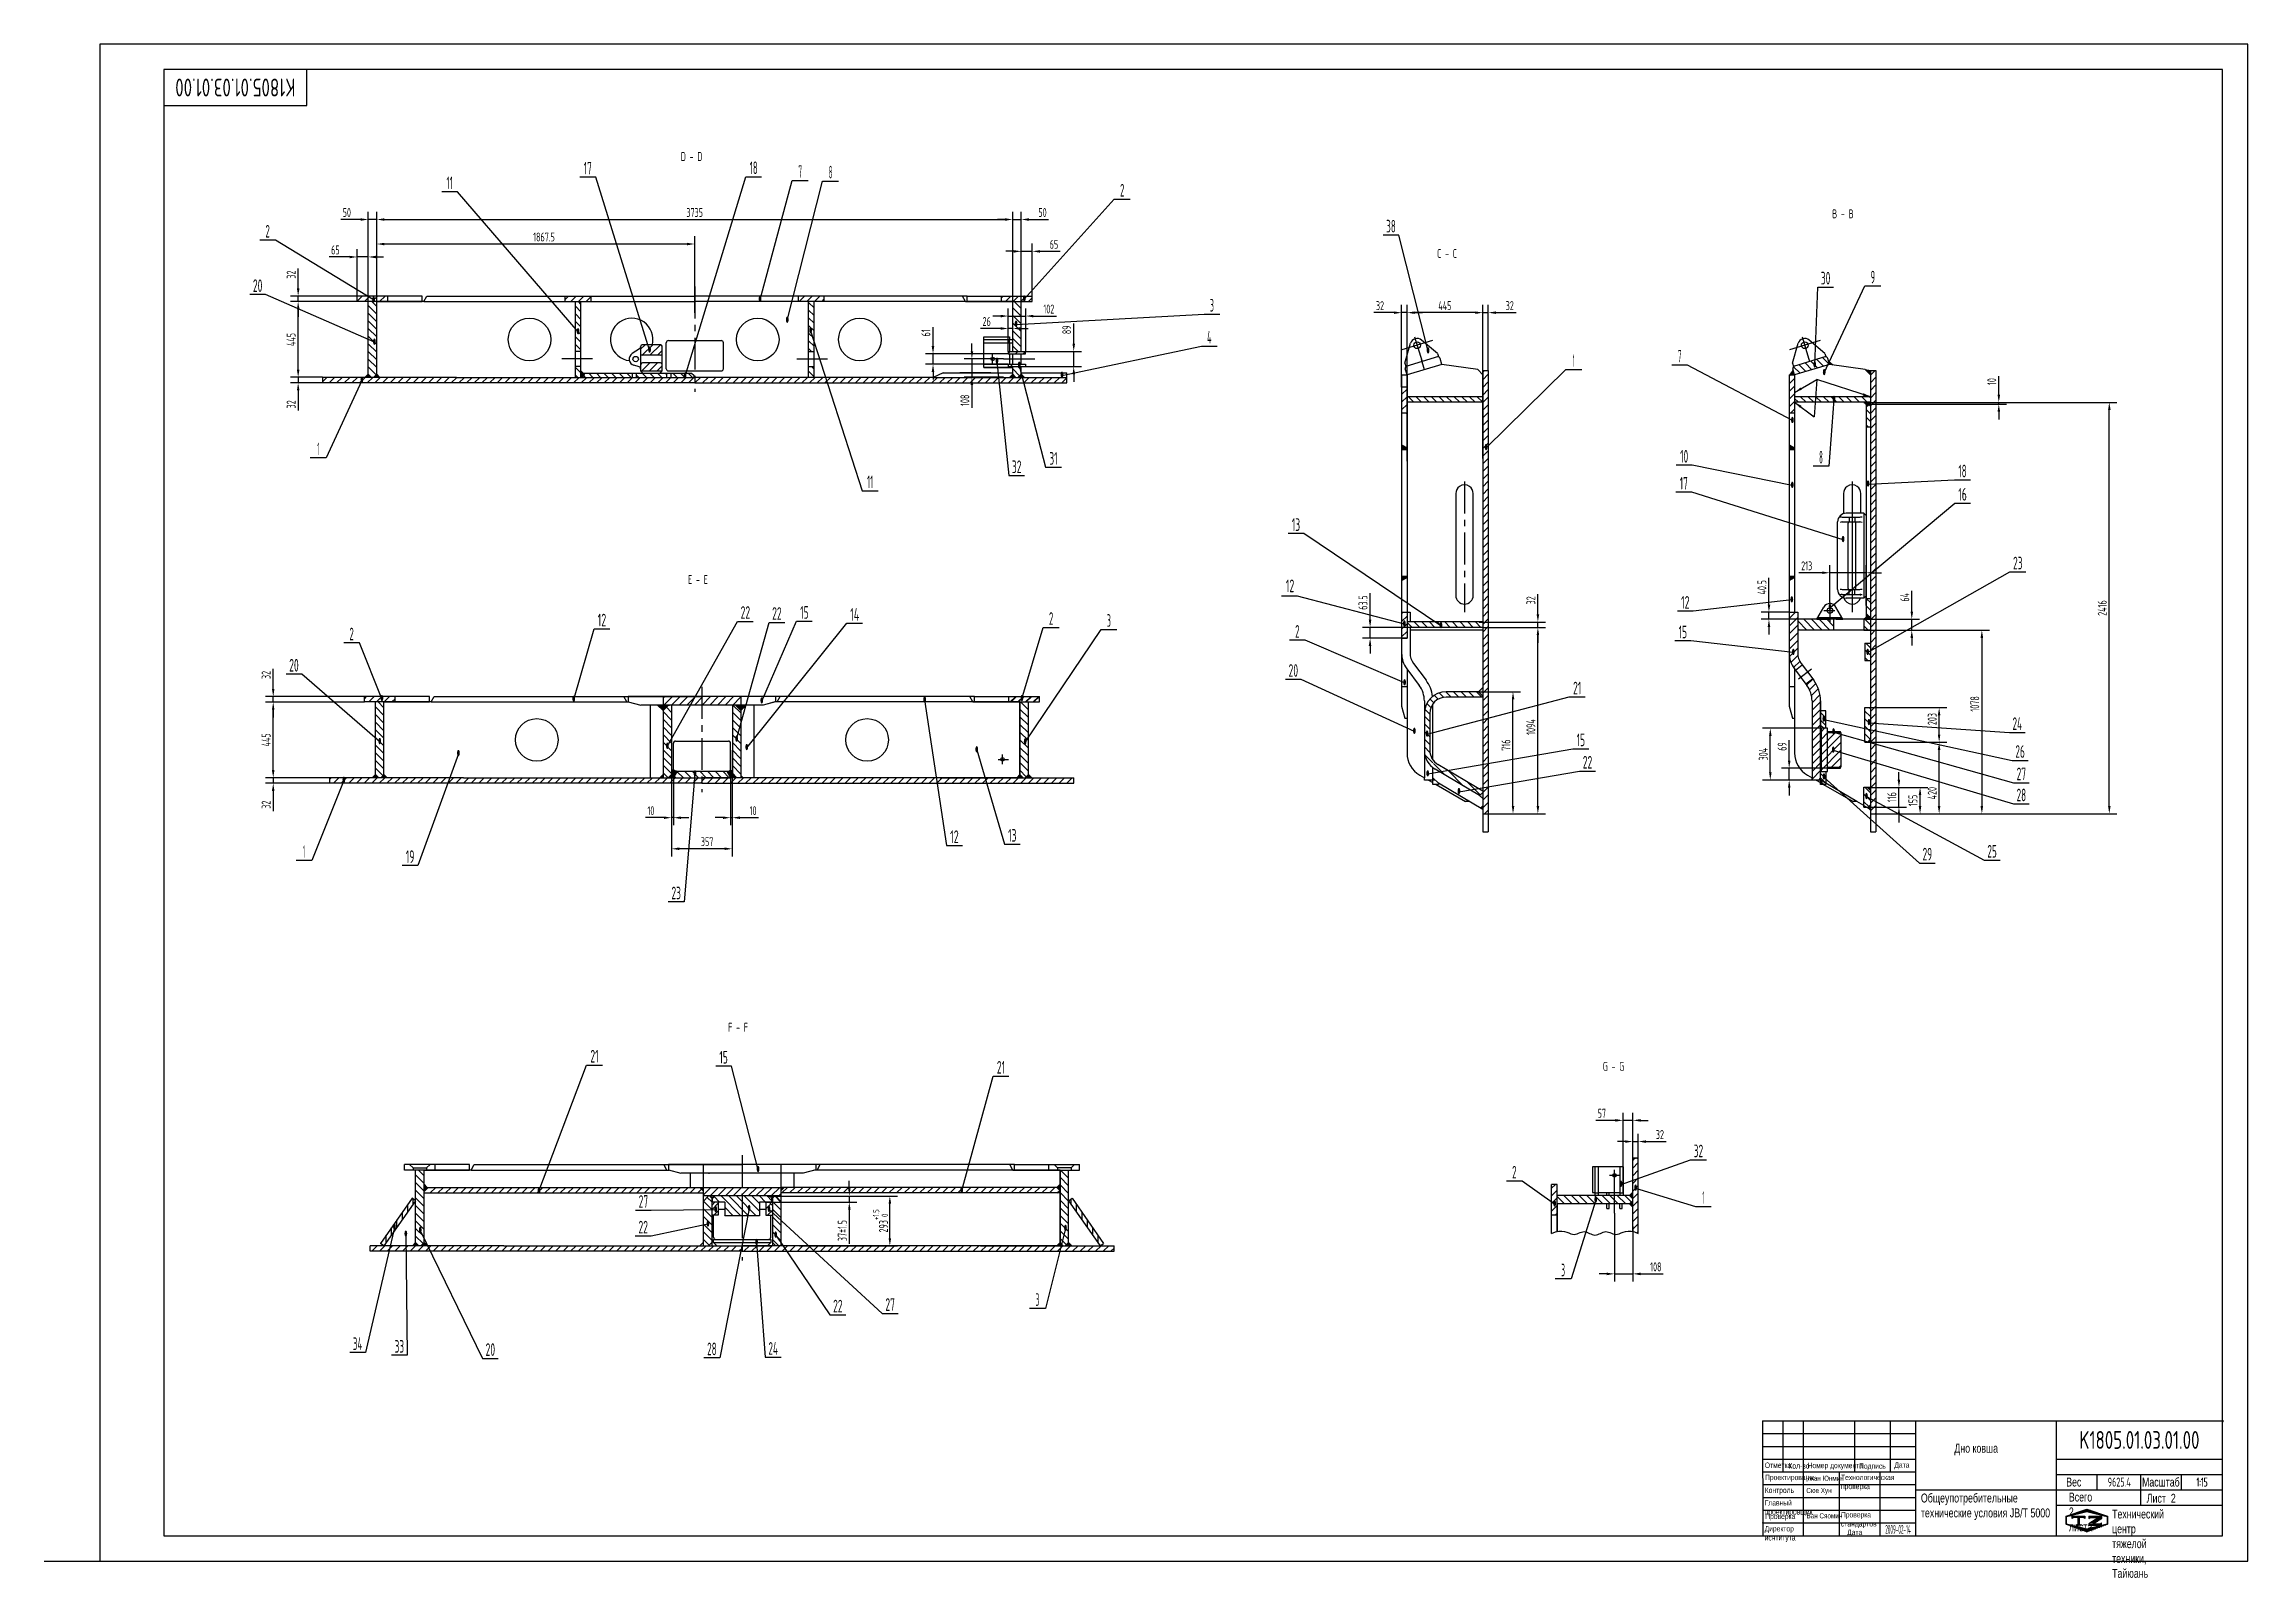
# Model space of a CAD drawing. Header units: millimetres. Extents: x 0 to 12943, y -98 to 8910.
import ezdxf
from ezdxf.enums import TextEntityAlignment as Align

# ---------------------------------------------------------------- set-up
doc = ezdxf.new("R2010")
doc.units = ezdxf.units.MM
doc.header["$LTSCALE"] = 150
doc.linetypes.add('F', pattern=[0.75, 0.5, -0.25])
doc.linetypes.add('G', pattern=[2, 1.25, -0.25, 0.25, -0.25])
for name, color, linetype in [('01', 7, 'Continuous'), ('02', 1, 'Continuous'), ('04', 2, 'F'), ('05', 4, 'G'), ('08', 1, 'Continuous'), ('11', 3, 'Continuous'), ('THICK', 7, 'Continuous')]:
    doc.layers.add(name, color=color, linetype=linetype)
doc.styles.get("Standard").update_dxf_attribs({"font": 'isocp', "width": 0.707, "bigfont": 'intecad.shx'})
doc.dimstyles.new('INTE', dxfattribs={"dimscale": 15, "dimtxt": 3.5, "dimasz": 3, "dimexe": 3, "dimexo": 0, "dimgap": 1, "dimtad": 1, "dimdec": 3, "dimzin": 9, "dimdsep": 46, "dimtxsty": 'Standard', "dimcen": 0, "dimclrd": 1, "dimclre": 1, "dimclrt": 3, "dimaunit": 1, "dimadec": 0, "dimazin": 0, "dimtfac": 1, "dimtdec": 3, "dimtmove": 0, "dimatfit": 0, "dimfxl": 1, "dimarcsym": 0})
pattern_1 = [(135, (197.005, -213.274), (-22.45064, -22.45064), [])]
pattern_2 = [(45, (197.005, -213.274), (-22.45064, 22.45064), [])]
pattern_3 = [(45, (408.205, -179.485), (-22.45064, 22.45064), [])]
pattern_4 = [(135, (408.205, -179.485), (-22.45064, -22.45064), [])]
pattern_5 = [(135, (643.752, -2928.486), (-22.45064, -22.45064), [])]
pattern_6 = [(45, (643.752, 0), (-22.45064, 22.45064), [])]
pattern_7 = [(135, (643.752, 0), (-22.45064, -22.45064), [])]
pattern_8 = [(135, (-217.187, 848.355), (-22.45064, -22.45064), [])]
pattern_9 = [(45, (-217.187, 997.355), (-22.45064, 22.45064), [])]
pattern_10 = [(135, (-217.187, 997.355), (-22.45064, -22.45064), [])]
pattern_11 = [(135, (801.972, 997.355), (-22.45064, -22.45064), [])]
pattern_12 = [(45, (801.972, 997.355), (-22.45064, 22.45064), [])]

msp = doc.modelspace()

# ---------------------------------------------------------------- texts
at = {"char_height": 29.925, "attachment_point": 1}
for s, insert in [('{\\fArial|b0|i0|c204|p34;\\C3;Чжан Юнмин}', (10344.7123, 502.6255)), ('{\\fArial|b0|i0|c204|p34;\\C3;Сюе Хун}', (10349.8333, 430.6822))]:
    msp.add_mtext(s, dxfattribs=dict(at, insert=insert))
at = {"layer": '01', "attachment_point": 1}
for s, insert, char_height in [('{\\fArial|b0|i0|c204|p34;Отметка}', (10106.13, 579.9297), 31.97738), ('{\\fArial|b0|i0|c204|p34;Кол-во}', (10244.8059, 576.2512), 31.97738), ('{\\fArial|b0|i0|c204|p34;Номер документа}', (10357.1352, 578.7118), 31.97738), ('{\\fArial|b0|i0|c204|p34;Подпись}', (10659.6062, 575.0251), 31.97738), ('{\\fArial|b0|i0|c204|p34;Дата}', (10867.0064, 581.1559), 31.97738), ('{\\fArial|b0|i0|c204|p34;Контроль}', (10105.7005, 433.18), 31.97738), ('{\\fArial|b0|i0|c204|p34;Проектировщик}', (10107.5372, 508.5015), 31.97738), ('{\\fArial|b0|i0|c204|p34;Технологическая\\Pпроверка}', (10553.6172, 508.742), 31.97738), ('{\\fArial|b0|i0|c204|p34;Общеупотребительные\\Pтехнические условия \\fArial|b0|i0|c0|p34;JB/T 5000}', (11022.5567, 397.7239), 52.5), ('{\\fArial|b0|i0|c204|p34;Вес}', (11876.1419, 491.306), 52.22972), ('{\\fArial|b0|i0|c204|p34;Лист \\fArial|b0|i0|c0|p34; 2}', (12349.1627, 396.3128), 52.5), ('{\\fArial|b0|i0|c204|p34;Главный\\Pпроектировщик}', (10105.4174, 359.5785), 31.97738), ('{\\fArial|b0|i0|c204|p34;Проверка}', (10108.5425, 280.0497), 31.97738), ('{\\fArial|b0|i0|c204|p34;Проверка\\Pстандартов}', (10553.311, 289.5504), 31.97738), ('{\\fArial|b0|i0|c204|p34;Директор\\Pиснтитута}', (10104.9255, 207.3954), 31.97738), ('{\\fArial|b0|i0|c204|p34;Дата}', (10589.6426, 186.0219), 31.97738)]:
    msp.add_mtext(s, dxfattribs=dict(at, insert=insert, char_height=char_height))
for s, insert, char_height, width in [('{\\fArial|b0|i0|c204|p34;Всего  2 листа}', (11891.6399, 403.3455), 52.5, 1.407752), ('{\\fArial|b0|i0|c204|p34;Технический центр\\Pтяжелой техники, Тайюань}', (12145.6866, 303.458), 52.22972, 2.454439)]:
    msp.add_mtext(s, dxfattribs=dict(at, insert=insert, char_height=char_height, width=width))
at = {"layer": '02', "width": 0.605172}
for p, p2 in [((1926.4599, 7392.2488), (1944.4599, 7392.2488)), ((4195.886, 7394.7477), (4213.886, 7394.7477)), ((5747.9123, 7397.0924), (5765.9123, 7397.0924)), ((4355.6851, 7272.4917), (4373.6851, 7272.4917)), ((5699.676, 7249.1048), (5717.676, 7249.1048)), ((1931.1734, 7143.5179), (1949.1734, 7143.5179)), ((3127.2574, 7204.6697), (3145.2574, 7204.6697)), ((3547.1139, 7097.3166), (3565.1139, 7097.3166)), ((4492.8546, 7210.3094), (4510.8546, 7210.3094)), ((8119.268, 7092.3583), (8137.268, 7092.3583)), ((5587.3143, 7031.7925), (5605.3143, 7031.7925)), ((5718.2288, 7008.1987), (5736.2288, 7008.1987)), ((10390.2636, 7009.9828), (10408.2636, 7009.9828)), ((10445.7724, 6964.8606), (10463.7724, 6964.8606)), ((1857.3629, 6919.0404), (1875.3629, 6919.0404)), ((3755.859, 6945.6619), (3773.859, 6945.6619)), ((5969.1293, 6949.5341), (5987.1293, 6949.5341)), ((10503.0374, 6807.4065), (10521.0374, 6807.4065)), ((10259.0853, 6683.7169), (10277.0853, 6683.7169)), ((8459.8469, 6524.5732), (8477.8469, 6524.5732)), ((10703.3122, 6310.3235), (10721.3122, 6310.3235)), ((10258.2193, 6302.685), (10276.2193, 6302.685)), ((10556.6807, 5984.3598), (10574.6807, 5984.3598)), ((10255.5633, 5630.4869), (10273.5633, 5630.4869)), ((10479.2777, 5584.4065), (10497.2777, 5584.4065)), ((7979.9411, 5488.858), (7997.9411, 5488.858)), ((8195.1091, 5479.0568), (8213.1091, 5479.0568)), ((10264.3643, 5321.4305), (10282.3643, 5321.4305)), ((10700.7204, 5321.8825), (10718.7204, 5321.8825)), ((1975.0357, 5050.2115), (1993.0357, 5050.2115)), ((3101.8006, 5046.5848), (3119.8006, 5046.5848)), ((4206.2041, 5036.9664), (4224.2041, 5036.9664)), ((5162.6009, 5043.0412), (5180.6009, 5043.0412)), ((5734.1382, 5050.6458), (5752.1382, 5050.6458)), ((7981.4183, 5143.0122), (7999.4183, 5143.0122)), ((10443.6422, 4929.4188), (10461.6422, 4929.4188)), ((10708.7202, 4909.7712), (10726.7202, 4909.7712)), ((1962.27, 4798.0364), (1980.27, 4798.0364)), ((3651.27, 4770.3837), (3669.27, 4770.3837)), ((4058.27, 4812.3965), (4076.27, 4812.3965)), ((4117.7539, 4763.0384), (4135.7539, 4763.0384)), ((5753.1232, 4795.981), (5771.1232, 4795.981)), ((8038.8228, 4858.2195), (8056.8228, 4858.2195)), ((8113.7432, 4842.0022), (8131.7432, 4842.0022)), ((10500.6047, 4854.9339), (10518.6047, 4854.9339)), ((2424.4697, 4727.7893), (2442.4697, 4727.7893)), ((5468.5236, 4749.7145), (5486.5236, 4749.7145)), ((10498.9172, 4747.7603), (10516.9172, 4747.7603)), ((1751.4434, 4570.251), (1769.4434, 4570.251)), ((3813.8808, 4607.773), (3831.8808, 4607.773)), ((8116.962, 4608.5272), (8134.962, 4608.5272)), ((8300.5711, 4504.3069), (8318.5711, 4504.3069)), ((10444.5963, 4590.1784), (10462.5963, 4590.1784)), ((10694.1608, 4475.3178), (10712.1608, 4475.3178)), ((4184.4743, 2284.575), (4202.4743, 2284.575)), ((9252.5218, 2198.1859), (9270.5218, 2198.1859)), ((9338.1118, 2175.4774), (9356.1118, 2175.4774)), ((2897.6842, 2158.1293), (2915.6842, 2158.1293)), ((3935.4751, 2049.2656), (3953.4751, 2049.2656)), ((4131.7892, 2055.7219), (4149.7892, 2055.7219)), ((4248.6388, 2050.5322), (4266.6388, 2050.5322)), ((5380.2662, 2162.6205), (5398.2662, 2162.6205)), ((8862.6862, 2082.9827), (8880.6862, 2082.9827)), ((9104.1197, 2105.7335), (9122.1197, 2105.7335)), ((2048.7804, 1945.9003), (2066.7804, 1945.9003)), ((2200.1951, 1927.6483), (2218.1951, 1927.6483)), ((3889.8113, 1964.8639), (3907.8113, 1964.8639)), ((5989.7949, 1938.9637), (6007.7949, 1938.9637)), ((2115.6088, 1905.3919), (2133.6088, 1905.3919)), ((4175.5388, 1856.2504), (4193.5388, 1856.2504)), ((4287.8665, 1899.6446), (4305.8665, 1899.6446))]:
    msp.add_text('●', height=30, dxfattribs=at).set_placement(p, p2, align=Align.FIT)
at = {"layer": '04', "insert": (11219.1645, 690.0627), "char_height": 52.5, "attachment_point": 1}
msp.add_mtext('{\\fArial|b0|i0|c204|p34;\\C3;Дно ковша}', dxfattribs=at)
at = {"layer": '05', "attachment_point": 1}
for s, insert, char_height in [('{\\fArial|b0|i0|c204|p34;\\C0;Масштаб}', (12321.684, 491.0589), 52.250621), ('{\\fArial|b0|i0|c204|p34;\\C3;Ван Сяомин}', (10351.0811, 281.9865), 30)]:
    msp.add_mtext(s, dxfattribs=dict(at, insert=insert, char_height=char_height))
at = {"layer": '11', "width": 0.696017}
msp.add_text('K1805.01.03.01.00', height=105, rotation=180, dxfattribs=at).set_placement((1476.1728, 8707.5), (770.5106, 8707.5), align=Align.FIT)
at = {"layer": '11'}
for s, height, width, p, p2 in [('17', 74.24621, 0.606, (3169.6224, 8143.8845), (3216.8653, 8143.8845)), ('18', 74.24621, 0.606, (4143.6723, 8146.1941), (4190.9152, 8146.1941)), ('7', 74.2462, 0.514182, (4430.3412, 8124.3398), (4451.338, 8124.3398)), ('8', 74.2462, 0.514182, (4608.6272, 8120.7969), (4629.624, 8120.7969)), ('11', 74.24621, 0.582235, (2363.7513, 8057.7156), (2400.4958, 8057.7156)), ('2', 74.2462, 0.562593, (6319.1652, 8014.6493), (6344.6476, 8014.6493)), ('2', 74.2462, 0.562593, (1300.1597, 7773.9544), (1325.6421, 7773.9544)), ('38', 74.24621, 0.601243, (7882.628, 7803.374), (7938.428, 7803.374)), ('20', 74.24621, 0.600864, (1226.4939, 7454.0296), (1282.2939, 7454.0296)), ('30', 74.24621, 0.600864, (10435.1219, 7498.3767), (10490.9219, 7498.3767)), ('9', 74.2462, 0.579528, (10727.1952, 7504.574), (10753.941, 7504.574)), ('3', 74.2462, 0.527686, (6847.5494, 7339.1038), (6870.7205, 7339.1038)), ('4', 74.2462, 0.543846, (6830.2311, 7151.6981), (6856.4772, 7151.6981)), ('1', 74.2462, 0.404, (8978.7102, 7013.7567), (8989.2087, 7013.7567)), ('7', 74.2462, 0.514182, (9595.1412, 7039.9714), (9616.138, 7039.9714)), ('1', 74.2462, 0.404, (1604.9888, 6495.5245), (1615.4872, 6495.5245)), ('31', 74.24621, 0.606, (5904.5828, 6439.6143), (5951.8257, 6439.6143)), ('10', 74.24621, 0.606076, (9608.8835, 6452.0275), (9656.1677, 6452.0275)), ('8', 74.2462, 0.514182, (10425.4322, 6446.6418), (10446.429, 6446.6418)), ('11', 74.24621, 0.582235, (4833.3114, 6301.5622), (4870.0558, 6301.5622)), ('32', 74.24621, 0.573679, (5684.3267, 6390.6781), (5740.1267, 6390.6781)), ('17', 74.24621, 0.606, (9606.5733, 6293.494), (9653.8162, 6293.494)), ('18', 74.24621, 0.606, (11243.6065, 6365.6048), (11290.8494, 6365.6048)), ('16', 74.24621, 0.610556, (11242.6376, 6228.8259), (11292.4844, 6228.8259)), ('13', 74.24621, 0.609833, (7327.7398, 6050.8322), (7377.157, 6050.8322)), ('23', 74.24621, 0.581958, (11563.8556, 5825.2712), (11619.6556, 5825.2712)), ('12', 74.24621, 0.611465, (7292.5154, 5691.1044), (7342.9109, 5691.1044)), ('22', 74.24621, 0.573679, (4090.8655, 5534.791), (4146.6655, 5534.791)), ('22', 74.24621, 0.573679, (4276.1601, 5528.8368), (4331.9601, 5528.8368)), ('15', 74.24621, 0.609833, (4440.6734, 5535.1344), (4490.0906, 5535.1344)), ('14', 74.24621, 0.614783, (4734.6328, 5523.5357), (4787.1249, 5523.5357)), ('2', 74.2462, 0.562593, (5901.8857, 5499.4802), (5927.3681, 5499.4802)), ('12', 74.24621, 0.611465, (9613.7656, 5594.1921), (9664.1611, 5594.1921)), ('2', 74.2462, 0.562593, (1793.4575, 5408.436), (1818.94, 5408.436)), ('12', 74.24621, 0.611465, (3251.1535, 5490.5058), (3301.5489, 5490.5058)), ('3', 74.2462, 0.527686, (6242.4644, 5487.8448), (6265.6355, 5487.8448)), ('2', 74.2462, 0.562593, (7347.6533, 5423.9469), (7373.1357, 5423.9469)), ('15', 74.24621, 0.609833, (9599.7676, 5420.2396), (9649.1848, 5420.2396)), ('20', 74.24621, 0.600864, (1439.6638, 5224.9416), (1495.4638, 5224.9416)), ('20', 74.24621, 0.600864, (7309.1084, 5194.1986), (7364.9084, 5194.1986)), ('21', 74.24621, 0.623098, (8979.6739, 5091.1804), (9028.2497, 5091.1804)), ('24', 74.24621, 0.556706, (11560.7858, 4881.8566), (11616.5858, 4881.8566)), ('15', 74.24621, 0.609833, (9000.763, 4786.4842), (9050.1802, 4786.4842)), ('26', 74.24621, 0.578293, (11577.5243, 4718.4172), (11633.3243, 4718.4172)), ('22', 74.24621, 0.573679, (9036.8223, 4655.2435), (9092.6223, 4655.2435)), ('27', 74.24621, 0.601243, (11584.763, 4586.7455), (11640.563, 4586.7455)), ('28', 74.24621, 0.601243, (11584.763, 4463.1441), (11640.563, 4463.1441)), ('12', 74.24621, 0.611465, (5321.3702, 4218.0625), (5371.7657, 4218.0625)), ('13', 74.24621, 0.609833, (5661.7739, 4225.8282), (5711.1911, 4225.8282)), ('1', 74.2462, 0.404, (1520.9625, 4130.6778), (1531.4609, 4130.6778)), ('19', 74.24621, 0.612447, (2124.0188, 4101.0171), (2175.0197, 4101.0171)), ('29', 74.24621, 0.568672, (11032.6362, 4115.6606), (11088.4362, 4115.6606)), ('25', 74.24621, 0.581958, (11412.8724, 4132.4063), (11468.6724, 4132.4063)), ('23', 74.24621, 0.581958, (3684.5095, 3887.5735), (3740.3095, 3887.5735)), ('21', 74.24621, 0.623098, (3208.1634, 2929.0365), (3256.7392, 2929.0365)), ('15', 74.24621, 0.609833, (3966.3157, 2922.8398), (4015.7328, 2922.8398)), ('21', 74.24621, 0.623098, (5595.5792, 2863.5832), (5644.155, 2863.5832)), ('32', 74.24621, 0.573679, (9688.2793, 2372.6997), (9744.0793, 2372.6997)), ('2', 74.2462, 0.562593, (8622.1823, 2247.9648), (8647.6647, 2247.9648)), ('27', 74.24621, 0.601243, (3491.9818, 2075.9008), (3547.7818, 2075.9008)), ('1', 74.2462, 0.404, (9739.3744, 2099.0563), (9749.8728, 2099.0563)), ('22', 74.24621, 0.573679, (3490.9028, 1925.1814), (3546.7028, 1925.1814)), ('3', 74.2462, 0.527686, (8909.676, 1673.4612), (8932.8471, 1673.4612)), ('3', 74.2462, 0.527686, (5822.4731, 1499.753), (5845.6442, 1499.753)), ('22', 74.24621, 0.573679, (4633.8255, 1461.5573), (4689.6255, 1461.5573)), ('27', 74.24621, 0.601243, (4941.022, 1470.6858), (4996.822, 1470.6858)), ('34', 74.24621, 0.556706, (1813.7256, 1240.4616), (1869.5256, 1240.4616)), ('33', 74.24621, 0.581958, (2058.7751, 1224.7545), (2114.5751, 1224.7545)), ('20', 74.24621, 0.600864, (2593.0921, 1206.0901), (2648.8921, 1206.0901)), ('28', 74.24621, 0.601243, (3894.3491, 1209.8905), (3950.1491, 1209.8905)), ('24', 74.24621, 0.556706, (4254.1977, 1212.8947), (4309.9977, 1212.8947)), ('K1805.01.03.01.00', 105, 0.696017, (11953.0106, 660), (12658.6728, 660)), ('9625.4', 52.5, 0.68589, (12120.2196, 438.75), (12255.3801, 438.75)), ('1:15', 52.5, 0.650931, (12641.0231, 438.75), (12705.6603, 438.75)), ('1:15', 52.5, 0.650931, (12642.9812, 438.75), (12707.6184, 438.75)), ('2009-02-14', 52.5, 0.423061, (10813.3417, 161.25), (10963.3417, 161.25))]:
    msp.add_text(s, height=height, dxfattribs=dict(at, width=width)).set_placement(p, p2, align=Align.FIT)
at = {"layer": '11', "color": 3, "linetype": 'Continuous', "char_height": 52.5, "attachment_point": 1}
for s, insert in [('D - D', (3739.4624, 8275.9263)), ('B - B', (10501.7409, 7939.4569)), ('C - C', (8181.3375, 7706.5257)), ('E - E', (3781.975, 5791.7867)), ('F - F', (4017.5227, 3161.9841)), ('G - G', (9154.5938, 2932.6959))]:
    msp.add_mtext(s, dxfattribs=dict(at, insert=insert))

# ---------------------------------------------------------------- blocks, each defined once
blk = doc.blocks.new('*D33')
at = {"layer": '08', "color": 1, "lineweight": -2}
for p, q in [((1954, 7280), (1954, 7781)), ((3821, 7332), (3821, 7781)), ((1999, 7736), (3776, 7736))]:
    blk.add_line(p, q, dxfattribs=at)
at = {"layer": '08', "color": 1}
for points in [[(1999, 7743), (1999, 7728), (1954, 7736)], [(3776, 7743), (3776, 7728), (3821, 7736)]]:
    blk.add_solid(points, dxfattribs=at)
at = {"layer": 'Defpoints', "color": 0}
for p in [(3821, 7736), (1954, 7280), (3821, 7332)]:
    blk.add_point(p, dxfattribs=at)
at = {"layer": '08', "color": 3, "insert": (2936, 7777), "char_height": 52.5, "attachment_point": 5}
blk.add_mtext('1867.5', dxfattribs=at)
blk = doc.blocks.new('*D34')
at = {"layer": '08', "color": 1, "lineweight": -2}
for p, q in [((1954, 7325), (1954, 7925)), ((5689, 7271), (5689, 7925)), ((1999, 7880), (5644, 7880))]:
    blk.add_line(p, q, dxfattribs=at)
at = {"layer": '08', "color": 1}
for points in [[(1999, 7887), (1999, 7872), (1954, 7880)], [(5644, 7887), (5644, 7872), (5689, 7880)]]:
    blk.add_solid(points, dxfattribs=at)
at = {"layer": 'Defpoints', "color": 0}
for p in [(5689, 7880), (1954, 7325), (5689, 7271)]:
    blk.add_point(p, dxfattribs=at)
at = {"layer": '08', "color": 3, "insert": (3821, 7921), "char_height": 52.5, "attachment_point": 5}
blk.add_mtext('3735', dxfattribs=at)
blk = doc.blocks.new('*D35')
at = {"layer": '08', "color": 1, "lineweight": -2}
for p, q in [((5689, 7316), (5689, 7925)), ((5739, 7316), (5739, 7925)), ((5644, 7880), (5599, 7880)), ((5689, 7880), (5739, 7880)), ((5784, 7880), (5900, 7880))]:
    blk.add_line(p, q, dxfattribs=at)
at = {"layer": '08', "color": 1}
for points in [[(5644, 7887), (5644, 7872), (5689, 7880)], [(5784, 7887), (5784, 7872), (5739, 7880)]]:
    blk.add_solid(points, dxfattribs=at)
at = {"layer": 'Defpoints', "color": 0}
for p in [(5739, 7880), (5689, 7316), (5739, 7316)]:
    blk.add_point(p, dxfattribs=at)
at = {"layer": '08', "color": 3, "insert": (5864, 7921), "char_height": 52.5, "attachment_point": 5}
blk.add_mtext('50', dxfattribs=at)
blk = doc.blocks.new('*D36')
at = {"layer": '08', "color": 1, "lineweight": -2}
for p, q in [((1904, 7280), (1904, 7925)), ((1954, 7280), (1954, 7925)), ((1859, 7880), (1743, 7880)), ((1954, 7880), (1904, 7880)), ((1999, 7880), (2044, 7880))]:
    blk.add_line(p, q, dxfattribs=at)
at = {"layer": '08', "color": 1}
for points in [[(1859, 7887), (1859, 7872), (1904, 7880)], [(1999, 7887), (1999, 7872), (1954, 7880)]]:
    blk.add_solid(points, dxfattribs=at)
at = {"layer": 'Defpoints', "color": 0}
for p in [(1904, 7880), (1904, 7280), (1954, 7280)]:
    blk.add_point(p, dxfattribs=at)
at = {"layer": '08', "color": 3, "insert": (1778, 7921), "char_height": 52.5, "attachment_point": 5}
blk.add_mtext('50', dxfattribs=at)
blk = doc.blocks.new('*D37')
at = {"layer": '08', "color": 1, "lineweight": -2}
for p, q in [((5449, 7106), (5449, 7151)), ((5635, 7061), (5404, 7061)), ((5449, 7061), (5449, 6953)), ((5635, 6953), (5404, 6953)), ((5449, 6908), (5449, 6773))]:
    blk.add_line(p, q, dxfattribs=at)
at = {"layer": '08', "color": 1}
for points in [[(5442, 7106), (5457, 7106), (5449, 7061)], [(5442, 6908), (5457, 6908), (5449, 6953)]]:
    blk.add_solid(points, dxfattribs=at)
at = {"layer": 'Defpoints', "color": 0}
for p in [(5635, 7061), (5449, 6953), (5635, 6953)]:
    blk.add_point(p, dxfattribs=at)
at = {"layer": '08', "color": 3, "insert": (5408, 6818), "char_height": 52.5, "attachment_point": 5, "rotation": 90}
blk.add_mtext('108', dxfattribs=at)
blk = doc.blocks.new('*D38')
at = {"layer": '08', "color": 1, "lineweight": -2}
for p, q in [((5221, 7136), (5221, 7247)), ((5663, 7091), (5176, 7091)), ((5663, 7030), (5176, 7030)), ((5221, 7030), (5221, 7091)), ((5221, 6985), (5221, 6940))]:
    blk.add_line(p, q, dxfattribs=at)
at = {"layer": '08', "color": 1}
for points in [[(5213, 7136), (5228, 7136), (5221, 7091)], [(5213, 6985), (5228, 6985), (5221, 7030)]]:
    blk.add_solid(points, dxfattribs=at)
at = {"layer": 'Defpoints', "color": 0}
for p in [(5221, 7091), (5663, 7091), (5663, 7030)]:
    blk.add_point(p, dxfattribs=at)
at = {"layer": '08', "color": 3, "insert": (5179, 7214), "char_height": 52.5, "attachment_point": 5, "rotation": 90}
blk.add_mtext('61', dxfattribs=at)
blk = doc.blocks.new('*D39')
at = {"layer": '08', "color": 1, "lineweight": -2}
for p, q in [((5663, 7105), (5663, 7285)), ((5689, 7105), (5689, 7285)), ((5618, 7240), (5499, 7240)), ((5689, 7240), (5663, 7240)), ((5734, 7240), (5779, 7240))]:
    blk.add_line(p, q, dxfattribs=at)
at = {"layer": '08', "color": 1}
for points in [[(5618, 7247), (5618, 7232), (5663, 7240)], [(5734, 7247), (5734, 7232), (5689, 7240)]]:
    blk.add_solid(points, dxfattribs=at)
at = {"layer": 'Defpoints', "color": 0}
for p in [(5663, 7240), (5663, 7105), (5689, 7105)]:
    blk.add_point(p, dxfattribs=at)
at = {"layer": '08', "color": 3, "insert": (5536, 7281), "char_height": 52.5, "attachment_point": 5}
blk.add_mtext('26', dxfattribs=at)
blk = doc.blocks.new('*D40')
at = {"layer": '08', "color": 1, "lineweight": -2}
for p, q in [((5618, 7313), (5573, 7313)), ((5663, 7105), (5663, 7358)), ((5663, 7313), (5765, 7313)), ((5765, 7105), (5765, 7358)), ((5810, 7313), (5946, 7313))]:
    blk.add_line(p, q, dxfattribs=at)
at = {"layer": '08', "color": 1}
for points in [[(5618, 7320), (5618, 7305), (5663, 7313)], [(5810, 7320), (5810, 7305), (5765, 7313)]]:
    blk.add_solid(points, dxfattribs=at)
at = {"layer": 'Defpoints', "color": 0}
for p in [(5765, 7313), (5663, 7105), (5765, 7105)]:
    blk.add_point(p, dxfattribs=at)
at = {"layer": '08', "color": 3, "insert": (5901, 7354), "char_height": 52.5, "attachment_point": 5}
blk.add_mtext('102', dxfattribs=at)
blk = doc.blocks.new('*D41')
at = {"layer": '08', "color": 1, "lineweight": -2}
for p, q in [((6047, 7150), (6047, 7269)), ((5764, 7105), (6092, 7105)), ((5765, 7016), (6092, 7016)), ((6047, 7016), (6047, 7105)), ((6047, 6971), (6047, 6926))]:
    blk.add_line(p, q, dxfattribs=at)
at = {"layer": '08', "color": 1}
for points in [[(6040, 7150), (6055, 7150), (6047, 7105)], [(6040, 6971), (6055, 6971), (6047, 7016)]]:
    blk.add_solid(points, dxfattribs=at)
at = {"layer": 'Defpoints', "color": 0}
for p in [(5764, 7105), (5765, 7016), (6047, 7105)]:
    blk.add_point(p, dxfattribs=at)
at = {"layer": '08', "color": 3, "insert": (6006, 7232), "char_height": 52.5, "attachment_point": 5, "rotation": 90}
blk.add_mtext('89', dxfattribs=at)
blk = doc.blocks.new('*D42')
at = {"layer": '08', "color": 1, "lineweight": -2}
for p, q in [((5694, 7693), (5649, 7693)), ((5739, 7430), (5739, 7738)), ((5739, 7693), (5804, 7693)), ((5804, 7430), (5804, 7738)), ((5849, 7693), (5968, 7693))]:
    blk.add_line(p, q, dxfattribs=at)
at = {"layer": '08', "color": 1}
for points in [[(5694, 7700), (5694, 7685), (5739, 7693)], [(5849, 7700), (5849, 7685), (5804, 7693)]]:
    blk.add_solid(points, dxfattribs=at)
at = {"layer": 'Defpoints', "color": 0}
for p in [(5804, 7693), (5739, 7430), (5804, 7430)]:
    blk.add_point(p, dxfattribs=at)
at = {"layer": '08', "color": 3, "insert": (5931, 7734), "char_height": 52.5, "attachment_point": 5}
blk.add_mtext('65', dxfattribs=at)
blk = doc.blocks.new('*D43')
at = {"layer": '08', "color": 1, "lineweight": -2}
for p, q in [((1794, 7660), (1674, 7660)), ((1839, 7400), (1839, 7705)), ((1904, 7660), (1839, 7660)), ((1904, 7398), (1904, 7705)), ((1949, 7660), (1994, 7660))]:
    blk.add_line(p, q, dxfattribs=at)
at = {"layer": '08', "color": 1}
for points in [[(1794, 7667), (1794, 7652), (1839, 7660)], [(1949, 7667), (1949, 7652), (1904, 7660)]]:
    blk.add_solid(points, dxfattribs=at)
at = {"layer": 'Defpoints', "color": 0}
for p in [(1839, 7660), (1839, 7400), (1904, 7398)]:
    blk.add_point(p, dxfattribs=at)
at = {"layer": '08', "color": 3, "insert": (1711, 7701), "char_height": 52.5, "attachment_point": 5}
blk.add_mtext('65', dxfattribs=at)
blk = doc.blocks.new('*D44')
at = {"layer": '08', "color": 1, "lineweight": -2}
for p, q in [((3685, 4601), (3685, 4322)), ((3696, 4601), (3696, 4322)), ((3640, 4367), (3532, 4367)), ((3696, 4367), (3685, 4367)), ((3741, 4367), (3786, 4367))]:
    blk.add_line(p, q, dxfattribs=at)
at = {"layer": '08', "color": 1}
for points in [[(3640, 4374), (3640, 4359), (3685, 4367)], [(3741, 4374), (3741, 4359), (3696, 4367)]]:
    blk.add_solid(points, dxfattribs=at)
at = {"layer": 'Defpoints', "color": 0}
for p in [(3685, 4601), (3696, 4601), (3685, 4367)]:
    blk.add_point(p, dxfattribs=at)
at = {"layer": '08', "color": 3, "insert": (3564, 4408), "char_height": 52.5, "attachment_point": 5}
blk.add_mtext('10', dxfattribs=at)
blk = doc.blocks.new('*D45')
at = {"layer": '08', "color": 1, "lineweight": -2}
for p, q in [((4032, 4601), (4032, 4322)), ((4042, 4601), (4042, 4322)), ((3987, 4367), (3942, 4367)), ((4032, 4367), (4042, 4367)), ((4087, 4367), (4196, 4367))]:
    blk.add_line(p, q, dxfattribs=at)
at = {"layer": '08', "color": 1}
for points in [[(3987, 4374), (3987, 4359), (4032, 4367)], [(4087, 4374), (4087, 4359), (4042, 4367)]]:
    blk.add_solid(points, dxfattribs=at)
at = {"layer": 'Defpoints', "color": 0}
for p in [(4032, 4601), (4042, 4601), (4042, 4367)]:
    blk.add_point(p, dxfattribs=at)
at = {"layer": '08', "color": 3, "insert": (4164, 4408), "char_height": 52.5, "attachment_point": 5}
blk.add_mtext('10', dxfattribs=at)
blk = doc.blocks.new('*D46')
at = {"layer": '08', "color": 1, "lineweight": -2}
for p, q in [((3685, 4760), (3685, 4139)), ((4042, 4763), (4042, 4139)), ((3997, 4184), (3730, 4184))]:
    blk.add_line(p, q, dxfattribs=at)
at = {"layer": '08', "color": 1}
for points in [[(3730, 4192), (3730, 4177), (3685, 4184)], [(3997, 4192), (3997, 4177), (4042, 4184)]]:
    blk.add_solid(points, dxfattribs=at)
at = {"layer": 'Defpoints', "color": 0}
for p in [(3685, 4760), (4042, 4763), (3685, 4184)]:
    blk.add_point(p, dxfattribs=at)
at = {"layer": '08', "color": 3, "insert": (3894, 4226), "char_height": 52.5, "attachment_point": 5}
blk.add_mtext('357', dxfattribs=at)
blk = doc.blocks.new('*D47')
at = {"layer": '08', "color": 1, "lineweight": -2}
for p, q in [((4296, 2145), (5012, 2145)), ((4967, 1897), (4967, 2100)), ((4437, 1852), (5012, 1852))]:
    blk.add_line(p, q, dxfattribs=at)
at = {"layer": '08', "color": 1}
for points in [[(4960, 2100), (4975, 2100), (4967, 2145)], [(4960, 1897), (4975, 1897), (4967, 1852)]]:
    blk.add_solid(points, dxfattribs=at)
at = {"layer": 'Defpoints', "color": 0}
for p in [(4296, 2145), (4967, 2145), (4437, 1852)]:
    blk.add_point(p, dxfattribs=at)
at = {"layer": '08', "color": 3, "insert": (4912, 1999), "char_height": 52.5, "attachment_point": 5, "rotation": 90}
blk.add_mtext('293{\\C3;\\H0.7x;\\S+1.5^  0;}', dxfattribs=at)
blk = doc.blocks.new('*D48')
at = {"layer": '08', "color": 1, "lineweight": -2}
for p, q in [((4729, 2190), (4729, 2235)), ((4246, 2145), (4774, 2145)), ((4249, 2109), (4774, 2109)), ((4729, 2145), (4729, 2109)), ((4729, 2064), (4729, 1865))]:
    blk.add_line(p, q, dxfattribs=at)
at = {"layer": '08', "color": 1}
for points in [[(4722, 2190), (4737, 2190), (4729, 2145)], [(4722, 2064), (4737, 2064), (4729, 2109)]]:
    blk.add_solid(points, dxfattribs=at)
at = {"layer": 'Defpoints', "color": 0}
for p in [(4246, 2145), (4249, 2109), (4729, 2109)]:
    blk.add_point(p, dxfattribs=at)
at = {"layer": '08', "color": 3, "insert": (4688, 1942), "char_height": 52.5, "attachment_point": 5, "rotation": 90}
blk.add_mtext('37%%p1.5', dxfattribs=at)
blk = doc.blocks.new('*D49')
at = {"layer": '08', "color": 1, "lineweight": -2}
for p, q in [((9229, 2589), (9113, 2589)), ((9274, 2291), (9274, 2634)), ((9331, 2589), (9274, 2589)), ((9331, 2300), (9331, 2634)), ((9376, 2589), (9421, 2589))]:
    blk.add_line(p, q, dxfattribs=at)
at = {"layer": '08', "color": 1}
for points in [[(9229, 2597), (9229, 2582), (9274, 2589)], [(9376, 2597), (9376, 2582), (9331, 2589)]]:
    blk.add_solid(points, dxfattribs=at)
at = {"layer": 'Defpoints', "color": 0}
for p in [(9331, 2589), (9274, 2291), (9331, 2300)]:
    blk.add_point(p, dxfattribs=at)
at = {"layer": '08', "color": 3, "insert": (9149, 2631), "char_height": 52.5, "attachment_point": 5}
blk.add_mtext('57', dxfattribs=at)
blk = doc.blocks.new('*D50')
at = {"layer": '08', "color": 1, "lineweight": -2}
for p, q in [((9286, 2465), (9241, 2465)), ((9331, 2300), (9331, 2510)), ((9331, 2465), (9363, 2465)), ((9363, 2300), (9363, 2510)), ((9408, 2465), (9526, 2465))]:
    blk.add_line(p, q, dxfattribs=at)
at = {"layer": '08', "color": 1}
for points in [[(9286, 2472), (9286, 2457), (9331, 2465)], [(9408, 2472), (9408, 2457), (9363, 2465)]]:
    blk.add_solid(points, dxfattribs=at)
at = {"layer": 'Defpoints', "color": 0}
for p in [(9363, 2465), (9331, 2300), (9363, 2300)]:
    blk.add_point(p, dxfattribs=at)
at = {"layer": '08', "color": 3, "insert": (9490, 2506), "char_height": 52.5, "attachment_point": 5}
blk.add_mtext('32', dxfattribs=at)
blk = doc.blocks.new('*D51')
at = {"layer": '08', "color": 1, "lineweight": -2}
for p, q in [((9223, 2045), (9223, 1643)), ((9331, 1966), (9331, 1643)), ((9178, 1688), (9133, 1688)), ((9223, 1688), (9331, 1688)), ((9376, 1688), (9510, 1688))]:
    blk.add_line(p, q, dxfattribs=at)
at = {"layer": '08', "color": 1}
for points in [[(9178, 1695), (9178, 1680), (9223, 1688)], [(9376, 1695), (9376, 1680), (9331, 1688)]]:
    blk.add_solid(points, dxfattribs=at)
at = {"layer": 'Defpoints', "color": 0}
for p in [(9223, 2045), (9331, 1966), (9331, 1688)]:
    blk.add_point(p, dxfattribs=at)
at = {"layer": '08', "color": 3, "insert": (9466, 1729), "char_height": 52.5, "attachment_point": 5}
blk.add_mtext('108', dxfattribs=at)
blk = doc.blocks.new('*D54')
at = {"layer": '08', "color": 1, "lineweight": -2}
for p, q in [((1881, 5046), (1301, 5046)), ((1346, 4646), (1346, 5001)), ((1679, 4601), (1301, 4601))]:
    blk.add_line(p, q, dxfattribs=at)
at = {"layer": '08', "color": 1}
for points in [[(1338, 5001), (1353, 5001), (1346, 5046)], [(1338, 4646), (1353, 4646), (1346, 4601)]]:
    blk.add_solid(points, dxfattribs=at)
at = {"layer": 'Defpoints', "color": 0}
for p in [(1346, 5046), (1881, 5046), (1679, 4601)]:
    blk.add_point(p, dxfattribs=at)
at = {"layer": '08', "color": 3, "insert": (1304, 4824), "char_height": 52.5, "attachment_point": 5, "rotation": 90}
blk.add_mtext('445', dxfattribs=at)
blk = doc.blocks.new('*D53')
at = {"layer": '08', "color": 1, "lineweight": -2}
for p, q in [((1346, 5123), (1346, 5241)), ((1881, 5078), (1301, 5078)), ((1346, 5046), (1346, 5078)), ((1881, 5046), (1301, 5046)), ((1346, 5001), (1346, 4956))]:
    blk.add_line(p, q, dxfattribs=at)
at = {"layer": '08', "color": 1}
for points in [[(1338, 5123), (1353, 5123), (1346, 5078)], [(1338, 5001), (1353, 5001), (1346, 5046)]]:
    blk.add_solid(points, dxfattribs=at)
at = {"layer": 'Defpoints', "color": 0}
for p in [(1346, 5078), (1881, 5078), (1881, 5046)]:
    blk.add_point(p, dxfattribs=at)
at = {"layer": '08', "color": 3, "insert": (1304, 5205), "char_height": 52.5, "attachment_point": 5, "rotation": 90}
blk.add_mtext('32', dxfattribs=at)
blk = doc.blocks.new('*D52')
at = {"layer": '08', "color": 1, "lineweight": -2}
for p, q in [((1346, 4646), (1346, 4691)), ((1679, 4601), (1301, 4601)), ((1679, 4569), (1301, 4569)), ((1346, 4601), (1346, 4569)), ((1346, 4524), (1346, 4406))]:
    blk.add_line(p, q, dxfattribs=at)
at = {"layer": '08', "color": 1}
for points in [[(1338, 4646), (1353, 4646), (1346, 4601)], [(1338, 4524), (1353, 4524), (1346, 4569)]]:
    blk.add_solid(points, dxfattribs=at)
at = {"layer": 'Defpoints', "color": 0}
for p in [(1346, 4569), (1679, 4601), (1679, 4569)]:
    blk.add_point(p, dxfattribs=at)
at = {"layer": '08', "color": 3, "insert": (1304, 4443), "char_height": 52.5, "attachment_point": 5, "rotation": 90}
blk.add_mtext('32', dxfattribs=at)
blk = doc.blocks.new('*D55')
at = {"layer": '08', "color": 1, "lineweight": -2}
for p, q in [((1839, 7398), (1447, 7398)), ((1492, 6998), (1492, 7353)), ((1636, 6953), (1447, 6953))]:
    blk.add_line(p, q, dxfattribs=at)
at = {"layer": '08', "color": 1}
for points in [[(1485, 7353), (1500, 7353), (1492, 7398)], [(1485, 6998), (1500, 6998), (1492, 6953)]]:
    blk.add_solid(points, dxfattribs=at)
at = {"layer": 'Defpoints', "color": 0}
for p in [(1492, 7398), (1839, 7398), (1636, 6953)]:
    blk.add_point(p, dxfattribs=at)
at = {"layer": '08', "color": 3, "insert": (1451, 7175), "char_height": 52.5, "attachment_point": 5, "rotation": 90}
blk.add_mtext('445', dxfattribs=at)
blk = doc.blocks.new('*D57')
at = {"layer": '08', "color": 1, "lineweight": -2}
for p, q in [((1492, 6998), (1492, 7043)), ((1636, 6953), (1447, 6953)), ((1636, 6921), (1447, 6921)), ((1492, 6953), (1492, 6921)), ((1492, 6876), (1492, 6758))]:
    blk.add_line(p, q, dxfattribs=at)
at = {"layer": '08', "color": 1}
for points in [[(1485, 6998), (1500, 6998), (1492, 6953)], [(1485, 6876), (1500, 6876), (1492, 6921)]]:
    blk.add_solid(points, dxfattribs=at)
at = {"layer": 'Defpoints', "color": 0}
for p in [(1492, 6921), (1636, 6953), (1636, 6921)]:
    blk.add_point(p, dxfattribs=at)
at = {"layer": '08', "color": 3, "insert": (1451, 6794), "char_height": 52.5, "attachment_point": 5, "rotation": 90}
blk.add_mtext('32', dxfattribs=at)
blk = doc.blocks.new('*D56')
at = {"layer": '08', "color": 1, "lineweight": -2}
for p, q in [((1492, 7475), (1492, 7593)), ((1839, 7430), (1447, 7430)), ((1839, 7398), (1447, 7398)), ((1492, 7398), (1492, 7430)), ((1492, 7353), (1492, 7308))]:
    blk.add_line(p, q, dxfattribs=at)
at = {"layer": '08', "color": 1}
for points in [[(1485, 7475), (1500, 7475), (1492, 7430)], [(1485, 7353), (1500, 7353), (1492, 7398)]]:
    blk.add_solid(points, dxfattribs=at)
at = {"layer": 'Defpoints', "color": 0}
for p in [(1492, 7430), (1839, 7430), (1839, 7398)]:
    blk.add_point(p, dxfattribs=at)
at = {"layer": '08', "color": 3, "insert": (1451, 7556), "char_height": 52.5, "attachment_point": 5, "rotation": 90}
blk.add_mtext('32', dxfattribs=at)
blk = doc.blocks.new('*D58')
at = {"layer": '08', "color": 1, "lineweight": -2}
for p, q in [((10726, 5468), (11426, 5468)), ((11381, 5423), (11381, 4435)), ((10758, 4390), (11426, 4390))]:
    blk.add_line(p, q, dxfattribs=at)
at = {"layer": '08', "color": 1}
for points in [[(11373, 5423), (11388, 5423), (11381, 5468)], [(11373, 4435), (11388, 4435), (11381, 4390)]]:
    blk.add_solid(points, dxfattribs=at)
at = {"layer": 'Defpoints', "color": 0}
for p in [(10726, 5468), (10758, 4390), (11381, 4390)]:
    blk.add_point(p, dxfattribs=at)
at = {"layer": '08', "color": 3, "insert": (11339, 5035), "char_height": 52.5, "attachment_point": 5, "rotation": 90}
blk.add_mtext('1078', dxfattribs=at)
blk = doc.blocks.new('*D59')
at = {"layer": '08', "color": 1, "lineweight": -2}
for p, q in [((10708, 4810), (11175, 4810)), ((11130, 4435), (11130, 4765)), ((10758, 4390), (11175, 4390))]:
    blk.add_line(p, q, dxfattribs=at)
at = {"layer": '08', "color": 1}
for points in [[(11122, 4765), (11137, 4765), (11130, 4810)], [(11122, 4435), (11137, 4435), (11130, 4390)]]:
    blk.add_solid(points, dxfattribs=at)
at = {"layer": 'Defpoints', "color": 0}
for p in [(10708, 4810), (11130, 4810), (10758, 4390)]:
    blk.add_point(p, dxfattribs=at)
at = {"layer": '08', "color": 3, "insert": (11089, 4511), "char_height": 52.5, "attachment_point": 5, "rotation": 90}
blk.add_mtext('420', dxfattribs=at)
blk = doc.blocks.new('*D60')
at = {"layer": '08', "color": 1, "lineweight": -2}
for p, q in [((10707, 4545), (11063, 4545)), ((11018, 4435), (11018, 4500)), ((10758, 4390), (11063, 4390))]:
    blk.add_line(p, q, dxfattribs=at)
at = {"layer": '08', "color": 1}
for points in [[(11010, 4500), (11025, 4500), (11018, 4545)], [(11010, 4435), (11025, 4435), (11018, 4390)]]:
    blk.add_solid(points, dxfattribs=at)
at = {"layer": 'Defpoints', "color": 0}
for p in [(10707, 4545), (11018, 4545), (10758, 4390)]:
    blk.add_point(p, dxfattribs=at)
at = {"layer": '08', "color": 3, "insert": (10976, 4468), "char_height": 52.5, "attachment_point": 5, "rotation": 90}
blk.add_mtext('155', dxfattribs=at)
blk = doc.blocks.new('*D61')
at = {"layer": '08', "color": 1, "lineweight": -2}
for p, q in [((10708, 5013), (11175, 5013)), ((11130, 4855), (11130, 4968)), ((10708, 4810), (11175, 4810))]:
    blk.add_line(p, q, dxfattribs=at)
at = {"layer": '08', "color": 1}
for points in [[(11122, 4968), (11137, 4968), (11130, 5013)], [(11122, 4855), (11137, 4855), (11130, 4810)]]:
    blk.add_solid(points, dxfattribs=at)
at = {"layer": 'Defpoints', "color": 0}
for p in [(10708, 5013), (11130, 5013), (10708, 4810)]:
    blk.add_point(p, dxfattribs=at)
at = {"layer": '08', "color": 3, "insert": (11089, 4946), "char_height": 52.5, "attachment_point": 5, "rotation": 90}
blk.add_mtext('203', dxfattribs=at)
blk = doc.blocks.new('*D62')
at = {"layer": '08', "color": 1, "lineweight": -2}
for p, q in [((10707, 4545), (10939, 4545)), ((10894, 4590), (10894, 4635)), ((10894, 4429), (10894, 4545)), ((10713, 4429), (10939, 4429)), ((10894, 4384), (10894, 4339))]:
    blk.add_line(p, q, dxfattribs=at)
at = {"layer": '08', "color": 1}
for points in [[(10886, 4590), (10901, 4590), (10894, 4545)], [(10886, 4384), (10901, 4384), (10894, 4429)]]:
    blk.add_solid(points, dxfattribs=at)
at = {"layer": 'Defpoints', "color": 0}
for p in [(10707, 4545), (10894, 4545), (10713, 4429)]:
    blk.add_point(p, dxfattribs=at)
at = {"layer": '08', "color": 3, "insert": (10852, 4487), "char_height": 52.5, "attachment_point": 5, "rotation": 90}
blk.add_mtext('116', dxfattribs=at)
blk = doc.blocks.new('*D63')
at = {"layer": '08', "color": 1, "lineweight": -2}
for p, q in [((10130, 5618), (10130, 5776)), ((10249, 5573), (10085, 5573)), ((10130, 5532), (10130, 5573)), ((10299, 5532), (10085, 5532)), ((10130, 5487), (10130, 5442))]:
    blk.add_line(p, q, dxfattribs=at)
at = {"layer": '08', "color": 1}
for points in [[(10123, 5618), (10138, 5618), (10130, 5573)], [(10123, 5487), (10138, 5487), (10130, 5532)]]:
    blk.add_solid(points, dxfattribs=at)
at = {"layer": 'Defpoints', "color": 0}
for p in [(10130, 5573), (10249, 5573), (10299, 5532)]:
    blk.add_point(p, dxfattribs=at)
at = {"layer": '08', "color": 3, "insert": (10089, 5720), "char_height": 52.5, "attachment_point": 5, "rotation": 90}
blk.add_mtext('40.5', dxfattribs=at)
blk = doc.blocks.new('*D64')
at = {"layer": '08', "color": 1, "lineweight": -2}
for p, q in [((10488, 5631), (10488, 5850)), ((10701, 5613), (10701, 5850)), ((10443, 5805), (10306, 5805)), ((10701, 5805), (10488, 5805)), ((10746, 5805), (10791, 5805))]:
    blk.add_line(p, q, dxfattribs=at)
at = {"layer": '08', "color": 1}
for points in [[(10443, 5813), (10443, 5798), (10488, 5805)], [(10746, 5813), (10746, 5798), (10701, 5805)]]:
    blk.add_solid(points, dxfattribs=at)
at = {"layer": 'Defpoints', "color": 0}
for p in [(10488, 5805), (10488, 5631), (10701, 5613)]:
    blk.add_point(p, dxfattribs=at)
at = {"layer": '08', "color": 3, "insert": (10352, 5846), "char_height": 52.5, "attachment_point": 5}
blk.add_mtext('213', dxfattribs=at)
blk = doc.blocks.new('*D65')
at = {"layer": '08', "color": 1, "lineweight": -2}
for p, q in [((10437, 4892), (10093, 4892)), ((10138, 4633), (10138, 4847)), ((10383, 4588), (10093, 4588))]:
    blk.add_line(p, q, dxfattribs=at)
at = {"layer": '08', "color": 1}
for points in [[(10131, 4847), (10146, 4847), (10138, 4892)], [(10131, 4633), (10146, 4633), (10138, 4588)]]:
    blk.add_solid(points, dxfattribs=at)
at = {"layer": 'Defpoints', "color": 0}
for p in [(10138, 4892), (10437, 4892), (10383, 4588)]:
    blk.add_point(p, dxfattribs=at)
at = {"layer": '08', "color": 3, "insert": (10097, 4740), "char_height": 52.5, "attachment_point": 5, "rotation": 90}
blk.add_mtext('304', dxfattribs=at)
blk = doc.blocks.new('*D66')
at = {"layer": '08', "color": 1, "lineweight": -2}
for p, q in [((10249, 4702), (10249, 4823)), ((10525, 4657), (10204, 4657)), ((10383, 4588), (10204, 4588)), ((10249, 4588), (10249, 4657)), ((10249, 4543), (10249, 4498))]:
    blk.add_line(p, q, dxfattribs=at)
at = {"layer": '08', "color": 1}
for points in [[(10242, 4702), (10257, 4702), (10249, 4657)], [(10242, 4543), (10257, 4543), (10249, 4588)]]:
    blk.add_solid(points, dxfattribs=at)
at = {"layer": 'Defpoints', "color": 0}
for p in [(10249, 4657), (10383, 4588), (10525, 4657)]:
    blk.add_point(p, dxfattribs=at)
at = {"layer": '08', "color": 3, "insert": (10208, 4785), "char_height": 52.5, "attachment_point": 5, "rotation": 90}
blk.add_mtext('69', dxfattribs=at)
blk = doc.blocks.new('*D67')
at = {"layer": '08', "color": 1, "lineweight": -2}
for p, q in [((10688, 6806), (12174, 6806)), ((12129, 4435), (12129, 6761)), ((10758, 4390), (12174, 4390))]:
    blk.add_line(p, q, dxfattribs=at)
at = {"layer": '08', "color": 1}
for points in [[(12122, 6761), (12137, 6761), (12129, 6806)], [(12122, 4435), (12137, 4435), (12129, 4390)]]:
    blk.add_solid(points, dxfattribs=at)
at = {"layer": 'Defpoints', "color": 0}
for p in [(10688, 6806), (12129, 6806), (10758, 4390)]:
    blk.add_point(p, dxfattribs=at)
at = {"layer": '08', "color": 3, "insert": (12088, 5598), "char_height": 52.5, "attachment_point": 5, "rotation": 90}
blk.add_mtext('2416', dxfattribs=at)
blk = doc.blocks.new('*D68')
at = {"layer": '08', "color": 1, "lineweight": -2}
for p, q in [((11480, 6851), (11480, 6960)), ((10726, 6806), (11525, 6806)), ((10726, 6796), (11525, 6796)), ((11480, 6796), (11480, 6806)), ((11480, 6751), (11480, 6706))]:
    blk.add_line(p, q, dxfattribs=at)
at = {"layer": '08', "color": 1}
for points in [[(11473, 6851), (11488, 6851), (11480, 6806)], [(11473, 6751), (11488, 6751), (11480, 6796)]]:
    blk.add_solid(points, dxfattribs=at)
at = {"layer": 'Defpoints', "color": 0}
for p in [(10726, 6806), (10726, 6796), (11480, 6806)]:
    blk.add_point(p, dxfattribs=at)
at = {"layer": '08', "color": 3, "insert": (11439, 6928), "char_height": 52.5, "attachment_point": 5, "rotation": 90}
blk.add_mtext('10', dxfattribs=at)
blk = doc.blocks.new('*D69')
at = {"layer": '08', "color": 1, "lineweight": -2}
for p, q in [((10969, 5577), (10969, 5699)), ((10688, 5532), (11014, 5532)), ((10688, 5468), (11014, 5468)), ((10969, 5468), (10969, 5532)), ((10969, 5423), (10969, 5378))]:
    blk.add_line(p, q, dxfattribs=at)
at = {"layer": '08', "color": 1}
for points in [[(10962, 5577), (10977, 5577), (10969, 5532)], [(10962, 5423), (10977, 5423), (10969, 5468)]]:
    blk.add_solid(points, dxfattribs=at)
at = {"layer": 'Defpoints', "color": 0}
for p in [(10688, 5532), (10688, 5468), (10969, 5532)]:
    blk.add_point(p, dxfattribs=at)
at = {"layer": '08', "color": 3, "insert": (10928, 5661), "char_height": 52.5, "attachment_point": 5, "rotation": 90}
blk.add_mtext('64', dxfattribs=at)
blk = doc.blocks.new('*D70')
at = {"layer": '08', "color": 1, "lineweight": -2}
for p, q in [((8450, 6993), (8450, 7378)), ((8482, 6993), (8482, 7378)), ((8405, 7333), (8360, 7333)), ((8450, 7333), (8482, 7333)), ((8527, 7333), (8645, 7333))]:
    blk.add_line(p, q, dxfattribs=at)
at = {"layer": '08', "color": 1}
for points in [[(8405, 7340), (8405, 7325), (8450, 7333)], [(8527, 7340), (8527, 7325), (8482, 7333)]]:
    blk.add_solid(points, dxfattribs=at)
at = {"layer": 'Defpoints', "color": 0}
for p in [(8482, 7333), (8450, 6993), (8482, 6993)]:
    blk.add_point(p, dxfattribs=at)
at = {"layer": '08', "color": 3, "insert": (8608, 7374), "char_height": 52.5, "attachment_point": 5}
blk.add_mtext('32', dxfattribs=at)
blk = doc.blocks.new('*D71')
at = {"layer": '08', "color": 1, "lineweight": -2}
for p, q in [((7973, 6895), (7973, 7378)), ((8005, 6895), (8005, 7378)), ((7928, 7333), (7810, 7333)), ((8005, 7333), (7973, 7333)), ((8050, 7333), (8095, 7333))]:
    blk.add_line(p, q, dxfattribs=at)
at = {"layer": '08', "color": 1}
for points in [[(7928, 7340), (7928, 7325), (7973, 7333)], [(8050, 7340), (8050, 7325), (8005, 7333)]]:
    blk.add_solid(points, dxfattribs=at)
at = {"layer": 'Defpoints', "color": 0}
for p in [(7973, 7333), (7973, 6895), (8005, 6895)]:
    blk.add_point(p, dxfattribs=at)
at = {"layer": '08', "color": 3, "insert": (7846, 7374), "char_height": 52.5, "attachment_point": 5}
blk.add_mtext('32', dxfattribs=at)
blk = doc.blocks.new('*D72')
at = {"layer": '08', "color": 1, "lineweight": -2}
for p, q in [((8005, 6461), (8005, 7378)), ((8450, 6476), (8450, 7378)), ((8405, 7333), (8050, 7333))]:
    blk.add_line(p, q, dxfattribs=at)
at = {"layer": '08', "color": 1}
for points in [[(8050, 7340), (8050, 7325), (8005, 7333)], [(8405, 7340), (8405, 7325), (8450, 7333)]]:
    blk.add_solid(points, dxfattribs=at)
at = {"layer": 'Defpoints', "color": 0}
for p in [(8005, 7333), (8450, 6476), (8005, 6461)]:
    blk.add_point(p, dxfattribs=at)
at = {"layer": '08', "color": 3, "insert": (8227, 7374), "char_height": 52.5, "attachment_point": 5}
blk.add_mtext('445', dxfattribs=at)
blk = doc.blocks.new('*D73')
at = {"layer": '08', "color": 1, "lineweight": -2}
for p, q in [((7788, 5529), (7788, 5686)), ((8023, 5484), (7743, 5484)), ((7788, 5421), (7788, 5484)), ((8005, 5421), (7743, 5421)), ((7788, 5376), (7788, 5331))]:
    blk.add_line(p, q, dxfattribs=at)
at = {"layer": '08', "color": 1}
for points in [[(7780, 5529), (7795, 5529), (7788, 5484)], [(7780, 5376), (7795, 5376), (7788, 5421)]]:
    blk.add_solid(points, dxfattribs=at)
at = {"layer": 'Defpoints', "color": 0}
for p in [(7788, 5484), (8023, 5484), (8005, 5421)]:
    blk.add_point(p, dxfattribs=at)
at = {"layer": '08', "color": 3, "insert": (7746, 5630), "char_height": 52.5, "attachment_point": 5, "rotation": 90}
blk.add_mtext('63.5', dxfattribs=at)
blk = doc.blocks.new('*D74')
at = {"layer": '08', "color": 1, "lineweight": -2}
for p, q in [((8773, 5561), (8773, 5679)), ((8428, 5516), (8818, 5516)), ((8450, 5484), (8818, 5484)), ((8773, 5484), (8773, 5516)), ((8773, 5439), (8773, 5394))]:
    blk.add_line(p, q, dxfattribs=at)
at = {"layer": '08', "color": 1}
for points in [[(8766, 5561), (8781, 5561), (8773, 5516)], [(8766, 5439), (8781, 5439), (8773, 5484)]]:
    blk.add_solid(points, dxfattribs=at)
at = {"layer": 'Defpoints', "color": 0}
for p in [(8428, 5516), (8450, 5484), (8773, 5516)]:
    blk.add_point(p, dxfattribs=at)
at = {"layer": '08', "color": 3, "insert": (8732, 5643), "char_height": 52.5, "attachment_point": 5, "rotation": 90}
blk.add_mtext('32', dxfattribs=at)
blk = doc.blocks.new('*D75')
at = {"layer": '08', "color": 1, "lineweight": -2}
for p, q in [((8412, 5106), (8672, 5106)), ((8627, 4435), (8627, 5061)), ((8482, 4390), (8672, 4390))]:
    blk.add_line(p, q, dxfattribs=at)
at = {"layer": '08', "color": 1}
for points in [[(8620, 5061), (8635, 5061), (8627, 5106)], [(8620, 4435), (8635, 4435), (8627, 4390)]]:
    blk.add_solid(points, dxfattribs=at)
at = {"layer": 'Defpoints', "color": 0}
for p in [(8412, 5106), (8627, 5106), (8482, 4390)]:
    blk.add_point(p, dxfattribs=at)
at = {"layer": '08', "color": 3, "insert": (8586, 4793), "char_height": 52.5, "attachment_point": 5, "rotation": 90}
blk.add_mtext('716', dxfattribs=at)
blk = doc.blocks.new('*D76')
at = {"layer": '08', "color": 1, "lineweight": -2}
for p, q in [((8450, 5484), (8818, 5484)), ((8773, 4435), (8773, 5439)), ((8482, 4390), (8818, 4390))]:
    blk.add_line(p, q, dxfattribs=at)
at = {"layer": '08', "color": 1}
for points in [[(8766, 5439), (8781, 5439), (8773, 5484)], [(8766, 4435), (8781, 4435), (8773, 4390)]]:
    blk.add_solid(points, dxfattribs=at)
at = {"layer": 'Defpoints', "color": 0}
for p in [(8450, 5484), (8773, 5484), (8482, 4390)]:
    blk.add_point(p, dxfattribs=at)
at = {"layer": '08', "color": 3, "insert": (8732, 4899), "char_height": 52.5, "attachment_point": 5, "rotation": 90}
blk.add_mtext('1094', dxfattribs=at)
blk = doc.blocks.new('*U83', base_point=(251.96, 168.31))
at = {"layer": '01'}
for p, q in [((251.96, 168.31), (251.96, 182.31)), ((195.96, 168.31), (251.96, 168.31))]:
    blk.add_line(p, q, dxfattribs=at)
blk = doc.blocks.new('*U84')
at = {"layer": '01'}
for points in [[(831, 584), (25, 584)], [(25, 584), (25, 10)], [(831, 10), (831, 584)], [(25, 10), (831, 10)]]:
    blk.add_lwpolyline(points, dxfattribs=at)
at = {"layer": '02'}
for points in [[(841, 594), (0, 594)], [(0, 594), (0, 0)], [(841, 0), (841, 594)], [(0, 0), (841, 0)]]:
    blk.add_lwpolyline(points, dxfattribs=at)
blk = doc.blocks.new('*X88')
at = {"color": 0}
for p, q in [((127.06, 7.8), (132.06, 7.8)), ((127.06, 7.5), (132.06, 7.5)), ((127.06, 7.2), (127.32, 7.2)), ((127.84, 5.4), (129.64, 5.4)), ((128.3, 5.7), (130.1, 5.7)), ((128.77, 6), (130.57, 6)), ((129.23, 6.3), (131.04, 6.3)), ((129.7, 6.6), (131.51, 6.6)), ((130.16, 6.9), (131.98, 6.9)), ((130.62, 7.2), (132.06, 7.2))]:
    blk.add_line(p, q, dxfattribs=at)
blk = doc.blocks.new('*X89')
at = {"color": 0}
for p, q in [((127.06, 4.8), (132.06, 4.8)), ((127.06, 4.5), (132.06, 4.5)), ((131.84, 5.1), (132.06, 5.1))]:
    blk.add_line(p, q, dxfattribs=at)
blk = doc.blocks.new('*X87')
at = {"color": 0}
for p, q in [((122.34, 4.5), (123.72, 4.5)), ((122.82, 4.8), (123.24, 4.8))]:
    blk.add_line(p, q, dxfattribs=at)
blk = doc.blocks.new('*X86')
at = {"color": 0}
for p, q in [((120.53, 7.8), (125.53, 7.8)), ((120.53, 7.5), (125.53, 7.5)), ((120.53, 7.2), (120.79, 7.2)), ((125.27, 7.2), (125.53, 7.2))]:
    blk.add_line(p, q, dxfattribs=at)
blk = doc.blocks.new('*X85')
at = {"color": 0}
for p, q in [((120.66, 8.7), (121.92, 8.7)), ((121.52, 9), (123.12, 9)), ((122.38, 9.3), (124.32, 9.3)), ((123.24, 9.6), (125.52, 9.6)), ((124.1, 9.9), (128.52, 9.9)), ((124.97, 10.2), (127.67, 10.2)), ((125.83, 10.5), (126.82, 10.5)), ((127.02, 9.6), (129.37, 9.6)), ((128.22, 9.3), (130.22, 9.3)), ((129.42, 9), (131.07, 9)), ((130.62, 8.7), (131.92, 8.7)), ((118.22, 7.8), (118.32, 7.8)), ((118.22, 7.5), (118.27, 7.5)), ((118.22, 7.2), (118.27, 7.2)), ((118.22, 6.9), (118.27, 6.9)), ((118.22, 6.6), (118.27, 6.6)), ((118.22, 6.3), (118.27, 6.3)), ((118.22, 6), (118.27, 6)), ((118.22, 5.7), (118.27, 5.7)), ((118.22, 5.4), (118.27, 5.4)), ((118.22, 5.1), (118.27, 5.1)), ((118.22, 4.8), (118.27, 4.8)), ((118.79, 4.5), (119.42, 4.5)), ((118.94, 8.1), (119.52, 8.1)), ((119.61, 4.2), (120.62, 4.2)), ((119.8, 8.4), (120.72, 8.4)), ((120.43, 3.9), (121.82, 3.9)), ((121.26, 3.6), (123.02, 3.6)), ((122.08, 3.3), (124.22, 3.3)), ((122.91, 3), (125.42, 3)), ((123.73, 2.7), (128.89, 2.7)), ((124.55, 2.4), (128.07, 2.4)), ((125.38, 2.1), (127.26, 2.1)), ((126.2, 1.8), (126.45, 1.8)), ((127.12, 3), (129.7, 3)), ((128.32, 3.3), (130.51, 3.3)), ((129.52, 3.6), (131.32, 3.6)), ((130.72, 3.9), (132.14, 3.9)), ((131.82, 8.4), (132.77, 8.4)), ((131.92, 4.2), (132.95, 4.2)), ((133.02, 8.1), (133.62, 8.1)), ((133.12, 4.5), (133.76, 4.5)), ((134.22, 7.8), (134.32, 7.8)), ((134.27, 7.5), (134.32, 7.5)), ((134.27, 7.2), (134.32, 7.2)), ((134.27, 6.9), (134.32, 6.9)), ((134.27, 6.6), (134.32, 6.6)), ((134.27, 6.3), (134.32, 6.3)), ((134.27, 6), (134.32, 6)), ((134.27, 5.7), (134.32, 5.7)), ((134.27, 5.4), (134.32, 5.4)), ((134.27, 5.1), (134.32, 5.1)), ((134.27, 4.8), (134.32, 4.8))]:
    blk.add_line(p, q, dxfattribs=at)

# ---------------------------------------------------------------- dimensions: what is measured, and where the dimension line sits
at = {"layer": '08'}
for base, p1, p2, picture, middle in [((1903.7574, 7879.6103), (1953.7574, 7279.6377), (1903.7574, 7279.6377), '*D36', (1778.3281, 7920.8603)), ((5688.7574, 7879.6103), (1953.7574, 7324.539), (5688.7574, 7271.444), '*D34', (3821.2574, 7920.8603)), ((5738.7574, 7879.6103), (5688.7574, 7316.3453), (5738.7574, 7316.3453), '*D35', (5864.1866, 7920.8603)), ((5803.7574, 7692.5849), (5738.7574, 7429.6987), (5803.7574, 7429.6987), '*D42', (5931.0513, 7733.8349)), ((1838.7574, 7659.7297), (1903.7574, 7397.6987), (1838.7574, 7400.3489), '*D43', (1711.4634, 7700.9797)), ((7972.7432, 7332.9385), (8004.7432, 6894.9065), (7972.7432, 6894.9065), '*D71', (7846.214, 7374.1936)), ((8004.7432, 7332.9385), (8449.7432, 6475.5682), (8004.7432, 6460.7281), '*D72', (8227.2432, 7374.1885)), ((8481.7432, 7332.9385), (8449.7432, 6993.4065), (8481.7432, 6993.4065), '*D70', (8608.2724, 7374.1936)), ((9331.1118, 1687.8732), (9223.1118, 2045.0328), (9331.1118, 1965.9785), '*D51', (9465.8058, 1729.1232))]:
    dim = msp.add_linear_dim(base=base, p1=p1, p2=p2, dimstyle='INTE', dxfattribs=at)
    dim.commit()
    dim.dimension.update_dxf_attribs({"geometry": picture, "text_midpoint": middle})
for base, p1, p2, picture, middle in [((3821.2574, 7735.5082), (1953.7574, 7279.6377), (3821.2574, 7331.5185), '*D33', (2936.2638, 7735.5082)), ((5764.7574, 7312.7531), (5662.7574, 7105.1987), (5764.7574, 7105.1987), '*D40', (5900.566, 7312.7531)), ((5662.7574, 7239.8805), (5688.7574, 7105.1987), (5662.7574, 7105.1987), '*D39', (5535.9508, 7239.8805)), ((10488.2777, 5805.1873), (10701.2777, 5612.7126), (10488.2777, 5631.1341), '*D64', (10352.3437, 5805.1873)), ((3685.27, 4184.3965), (4042.27, 4762.594), (3685.27, 4760.3837), '*D46', (3893.5038, 4184.3965)), ((9331.1118, 2589.3404), (9274.1118, 2290.6463), (9331.1118, 2300.0244), '*D49', (9148.6971, 2589.3404)), ((9363.1118, 2464.8678), (9331.1118, 2300.0244), (9363.1118, 2300.0244), '*D50', (9489.641, 2464.8678))]:
    dim = msp.add_linear_dim(base=base, p1=p1, p2=p2, dimstyle='INTE', dxfattribs=at)
    dim.commit()
    dim.dimension.update_dxf_attribs({"geometry": picture, "text_midpoint": middle, "dimtype": 160})
for base, p1, p2, picture, middle in [((1492.322, 7429.6987), (1838.7574, 7397.6987), (1838.7574, 7429.6987), '*D56', (1451.0668, 7556.2279)), ((1492.322, 7397.6987), (1636.2574, 6952.6987), (1838.7574, 7397.6987), '*D55', (1451.072, 7175.1987)), ((6047.1167, 7105.1987), (5764.7574, 7016.1987), (5764.3275, 7105.1987), '*D41', (6005.8667, 7231.942)), ((1492.322, 6920.6987), (1636.2574, 6952.6987), (1636.2574, 6920.6987), '*D57', (1451.0668, 6794.1694)), ((11480.3045, 6806.4065), (10726.2777, 6796.4065), (10726.2777, 6806.4065), '*D68', (11439.0545, 6928.124)), ((12129.0831, 6806.4065), (10758.2777, 4390.4065), (10688.2777, 6806.4065), '*D67', (12087.828, 5598.4065)), ((10130.4005, 5572.9065), (10299.2777, 5532.4065), (10249.2777, 5572.9065), '*D63', (10089.1505, 5719.5045)), ((8773.1844, 5516.4065), (8449.7432, 5484.4065), (8427.8547, 5516.4065), '*D74', (8731.9292, 5642.9357)), ((1345.6246, 5078.251), (1881.27, 5046.251), (1881.27, 5078.251), '*D53', (1304.3694, 5204.7802)), ((1345.6246, 5046.251), (1678.77, 4601.251), (1881.27, 5046.251), '*D54', (1304.3746, 4823.751)), ((1345.6246, 4569.251), (1678.77, 4601.251), (1678.77, 4569.251), '*D52', (1304.3694, 4442.7217)), ((11017.674, 4545.4065), (10758.2777, 4390.4065), (10707.2777, 4545.4065), '*D60', (10976.424, 4467.9065))]:
    dim = msp.add_linear_dim(base=base, p1=p1, p2=p2, angle=90, dimstyle='INTE', dxfattribs=at)
    dim.commit()
    dim.dimension.update_dxf_attribs({"geometry": picture, "text_midpoint": middle})
for base, p1, p2, picture, middle in [((5220.7009, 7091.1987), (5662.7574, 7030.1987), (5662.7574, 7091.1987), '*D38', (5220.7009, 7214.0122)), ((5449.102, 6952.6987), (5635.4471, 7060.6987), (5635.4471, 6952.6987), '*D37', (5449.102, 6818.0047)), ((7787.5834, 5484.4065), (8004.7432, 5420.9065), (8022.7432, 5484.4065), '*D73', (7787.5834, 5630.2592)), ((10969.4288, 5532.4065), (10688.2777, 5468.4065), (10688.2777, 5532.4065), '*D69', (10969.4288, 5660.7876)), ((8773.1844, 5484.4065), (8481.7432, 4390.4065), (8449.7432, 5484.4065), '*D76', (8773.1844, 4899.2058)), ((11380.6054, 4390.4065), (10726.2777, 5468.4065), (10758.2777, 4390.4065), '*D58', (11380.6054, 5035.0569)), ((8627.243, 5106.4065), (8481.7432, 4390.4065), (8412.1543, 5106.4065), '*D75', (8627.243, 4792.782)), ((11129.8481, 5013.4065), (10708.2777, 4810.4065), (10708.2777, 5013.4065), '*D61', (11129.8481, 4946.3431)), ((11129.8481, 4810.4065), (10758.2777, 4390.4065), (10708.2777, 4810.4065), '*D59', (11129.8481, 4511.2341)), ((10893.5598, 4545.4065), (10713.2777, 4429.4065), (10707.2777, 4545.4065), '*D62', (10893.5598, 4487.4065))]:
    dim = msp.add_linear_dim(base=base, p1=p1, p2=p2, angle=90, dimstyle='INTE', dxfattribs=at)
    dim.commit()
    dim.dimension.update_dxf_attribs({"geometry": picture, "text_midpoint": middle, "dimtype": 160})
dim = msp.add_linear_dim(base=(10138.225, 4891.9697), p1=(10383.2777, 4587.9065), p2=(10436.5777, 4891.9697), angle=90, dimstyle='INTE', override={"dimdec": 0}, dxfattribs=at)
dim.commit()
dim.dimension.update_dxf_attribs({"geometry": '*D65', "text_midpoint": (10096.975, 4739.9381)})
dim = msp.add_linear_dim(base=(10249.2041, 4656.9697), p1=(10383.2777, 4587.9065), p2=(10524.7567, 4656.9697), angle=90, dimstyle='INTE', override={"dimdec": 0}, dxfattribs=at)
dim.commit()
dim.dimension.update_dxf_attribs({"geometry": '*D66', "text_midpoint": (10249.2041, 4784.8236), "dimtype": 160})
for base, p1, p2, picture, middle in [((3685.27, 4366.7114), (3695.52, 4601.251), (3685.27, 4601.251), '*D44', (3563.5525, 4407.9614)), ((4042.27, 4366.7114), (4032.02, 4601.251), (4042.27, 4601.251), '*D45', (4163.9875, 4407.9614))]:
    dim = msp.add_linear_dim(base=base, p1=p1, p2=p2, dimstyle='INTE', override={"dimdec": 0}, dxfattribs=at)
    dim.commit()
    dim.dimension.update_dxf_attribs({"geometry": picture, "text_midpoint": middle})
for base, p1, p2, text, picture, middle in [((4729.076, 2109.2504), (4245.8658, 2145.2504), (4249.3177, 2109.2504), '37%%p1.5', '*D48', (4687.826, 1942.2378)), ((4967.3909, 2145.2504), (4436.6603, 1852.2504), (4295.8177, 2145.2504), '293{\\C3;\\H0.7x;\\S+1.5^  0;}', '*D47', (4911.5038, 1998.7504))]:
    dim = msp.add_linear_dim(base=base, p1=p1, p2=p2, angle=90, text=text, dimstyle='INTE', dxfattribs=at)
    dim.commit()
    dim.dimension.update_dxf_attribs({"geometry": picture, "text_midpoint": middle})

# ---------------------------------------------------------------- hatches: boundary and pattern name
at = {"layer": '02', "linetype": 'Continuous'}
h = msp.add_hatch(dxfattribs=at)
h.set_pattern_fill('ANSI31', color=1, scale=10, style=0)
h.set_pattern_definition(pattern_2)
h.paths.add_polyline_path([(3212.2574, 7397.6987), (3212.2574, 7429.6987), (3060.2574, 7429.6987), (3060.2574, 7397.6987)])
h.paths.add_polyline_path([(1838.7574, 7429.6987), (1838.7574, 7397.6987), (2018.7574, 7397.6987), (2018.7574, 7429.6987)])
h.paths.add_polyline_path([(2421.2574, 6952.6987), (1636.2574, 6952.6987), (1636.2574, 6920.6987), (1776.2574, 6920.6987), (2081.2574, 6920.6987), (3821.2574, 6920.6987), (3821.2574, 6952.6987)])
h = msp.add_hatch(dxfattribs=at)
h.set_pattern_fill('ANSI31', color=1, scale=10, angle=90, style=0)
h.set_pattern_definition(pattern_1)
h.paths.add_polyline_path([(3152.2574, 7016.1987), (3120.2574, 7016.1987), (3120.2574, 6952.6987), (3152.2574, 6952.6987)])
h.paths.add_polyline_path([(3120.2574, 7105.1987), (3152.2574, 7105.1987), (3152.2574, 7397.6987), (3120.2574, 7397.6987)])
h.paths.add_polyline_path([(1903.7574, 6971.6987), (1922.7574, 6952.6987), (1934.7574, 6952.6987), (1953.7574, 6971.6987), (1953.7574, 7397.6987), (1903.7574, 7397.6987)])
h = msp.add_hatch(dxfattribs=at)
h.set_pattern_fill('ANSI31', color=1, scale=10, style=0)
h.paths.add_polyline_path([(4430.2574, 7397.6987), (4430.2574, 7429.6987), (4582.2574, 7429.6987), (4582.2574, 7397.6987)])
h.paths.add_polyline_path([(5803.7574, 7429.6987), (5803.7574, 7397.6987), (5623.7574, 7397.6987), (5623.7574, 7429.6987)])
h.paths.add_polyline_path([(5221.2574, 6952.6987), (6006.2574, 6952.6987), (6006.2574, 6920.6987), (5866.2574, 6920.6987), (5561.2574, 6920.6987), (3821.2574, 6920.6987), (3821.2574, 6952.6987)])
h = msp.add_hatch(dxfattribs=at)
h.set_pattern_fill('ANSI31', color=1, scale=10, angle=90, style=0)
h.set_pattern_definition(pattern_1)
h.paths.add_polyline_path([(5738.7574, 7397.6987), (5688.7574, 7397.6987), (5688.7574, 7105.1987), (5738.7574, 7105.1987)])
h.paths.add_polyline_path([(5738.7574, 7016.1987), (5688.7574, 7016.1987), (5688.7574, 6971.6987), (5707.7574, 6952.6987), (5719.7574, 6952.6987), (5738.7574, 6971.6987)])
h.paths.add_polyline_path([(4490.2574, 6952.6987), (4522.2574, 6952.6987), (4522.2574, 7016.1987), (4490.2574, 7016.1987)])
h.paths.add_polyline_path([(4522.2574, 7397.6987), (4490.2574, 7397.6987), (4490.2574, 7105.1987), (4522.2574, 7105.1987)])
h = msp.add_hatch(dxfattribs=at)
h.set_pattern_fill('ANSI31', color=1, scale=10, style=0)
h.set_pattern_definition([(45, (197.005, -902.676), (-22.45064, 22.45064), [])])
h.paths.add_polyline_path([(3630.7574, 7131.6987, 0.4142135624), (3617.7574, 7144.6987), (3516.7574, 7144.6987, 0.4142135624), (3503.7574, 7131.6987), (3503.7574, 7092.6987, 0.4142135624), (3513.7574, 7082.6987), (3620.7574, 7082.6987, 0.4142135624), (3630.7574, 7092.6987)])
for points in [[(3176.6911, 6977.6987), (3165.2574, 6977.6987), (3152.2574, 6990.6987), (3152.2574, 6952.6987), (3162.2574, 6952.6987)], [(10481.2829, 7045.0557), (10486.2777, 7028.4065), (10505.1925, 7025.6652)], [(10726.2777, 6966.9065), (10726.2777, 6993.4065), (10696.2777, 6997.9717)], [(10726.2777, 6796.4065), (10726.2777, 6806.4065), (10688.2777, 6806.4065), (10701.2777, 6793.4065), (10701.2777, 6781.9727)], [(3603.27, 5028.251), (3667.27, 5028.251), (3635.27, 4996.251)], [(4124.27, 5028.251), (4060.27, 5028.251), (4092.27, 4996.251)], [(3717.52, 4639.251), (3717.1975, 4639.351), (3709.27, 4639.351, -0.2514836018), (3698.4339, 4645.1691), (3685.27, 4649.251), (3685.27, 4620.251), (3698.7283, 4606.7926)], [(3870.8177, 2195.2504), (3851.8177, 2195.2504), (3870.8177, 2176.2504)]]:
    msp.add_hatch(color=1, dxfattribs=at).paths.add_polyline_path(points)
h = msp.add_hatch(dxfattribs=at)
h.set_pattern_fill('ANSI31', color=1, scale=10, style=0)
h.set_pattern_definition([(45, (197.005, -902.676), (-22.45064, 22.45064), [])])
h.paths.add_polyline_path([(3630.7574, 7027.6987, 0.4142135624), (3620.7574, 7037.6987), (3513.7574, 7037.6987, 0.4142135624), (3503.7574, 7027.6987), (3503.7574, 6990.6987), (3630.7574, 6990.6987)])
h = msp.add_hatch(dxfattribs=at)
h.set_pattern_fill('ANSI31', color=1, scale=10, style=0)
h.set_pattern_definition(pattern_2)
h.paths.add_polyline_path([(5764.7574, 7091.1987), (5764.7574, 7105.1987), (5662.7574, 7105.1987), (5662.7574, 7091.1987)])
h.paths.add_polyline_path([(5764.7574, 7016.1987), (5764.7574, 7030.1987), (5662.7574, 7030.1987), (5662.7574, 7016.1987)])
at = {"layer": '02'}
h = msp.add_hatch(dxfattribs=at)
h.set_pattern_fill('ANSI31', color=256, scale=10, style=0)
h.set_pattern_definition(pattern_12)
h.paths.add_polyline_path([(8481.7432, 6993.4065), (8449.7432, 6993.4065), (8449.7432, 6483.4065), (8449.7432, 4390.4065), (8481.7432, 4390.4065)])
for points in [[(10273.4873, 6992.8746), (10255.1769, 6966.9065), (10281.2777, 6966.9065)], [(8004.7432, 6538.9065), (7972.7432, 6556.9065), (7972.7432, 6529.9065), (8004.7432, 6529.9065)], [(10281.2777, 6538.9065), (10249.2777, 6556.9065), (10249.2777, 6529.9065), (10281.2777, 6529.9065)], [(8004.7432, 5776.9065), (8004.7432, 5785.9065), (7972.7432, 5785.9065), (7972.7432, 5758.9065)], [(10281.2777, 5776.9065), (10281.2777, 5785.9065), (10249.2777, 5785.9065), (10249.2777, 5758.9065)], [(10726.2777, 5532.4065), (10726.2777, 5545.4065), (10701.2777, 5559.8403), (10701.2777, 5545.4065), (10688.2777, 5532.4065)], [(10726.2777, 4828.4065), (10708.2777, 4810.4065), (10726.2777, 4810.4065)], [(8156.7432, 4600.9065), (8156.7432, 4587.9065), (8169.825, 4587.9065)], [(10726.2777, 4545.4065), (10707.2777, 4545.4065), (10726.2777, 4526.4065)], [(8449.7432, 4415.769), (8449.7432, 4436.4065), (8436.7432, 4423.4065)], [(4346.8177, 2195.2504), (4327.8177, 2195.2504), (4327.8177, 2176.2504)]]:
    msp.add_hatch(color=256, dxfattribs=at).paths.add_polyline_path(points)
h = msp.add_hatch(dxfattribs=at)
h.set_pattern_fill('ANSI31', color=256, scale=10, angle=90, style=0)
h.set_pattern_definition(pattern_8)
h.paths.add_polyline_path([(10486.2777, 7028.4065), (10475.6458, 7063.8461, 0.4142135624), (10459.4586, 7072.5623), (10361.9279, 7043.3031), (10383.5495, 6997.588)])
h.paths.add_polyline_path([(10383.5495, 6997.588), (10361.9279, 7043.3031), (10279.3621, 7018.5333, 0.4142135624), (10270.6458, 7002.3461), (10281.2777, 6966.9065)])
at = {"layer": '02', "linetype": 'Continuous'}
h = msp.add_hatch(dxfattribs=at)
h.set_pattern_fill('ANSI31', color=1, scale=10, style=0)
h.set_pattern_definition([(45, (-6999.21, 106.5), (-22.45064, 22.45064), [])])
h.paths.add_polyline_path([(10758.2777, 6993.4065), (10726.2777, 6993.4065), (10726.2777, 6581.3632), (10758.2777, 6571.274)])
h.paths.add_polyline_path([(10758.2777, 6571.274), (10726.2777, 6581.3632), (10726.2777, 6326.018), (10758.2777, 6327.6092)])
h.paths.add_polyline_path([(10758.2777, 6327.6092), (10726.2777, 6326.018), (10726.2777, 5798.9632), (10758.2777, 5825.7944)])
h.paths.add_polyline_path([(10758.2777, 5825.7944), (10726.2777, 5798.9632), (10726.2777, 5684.4081), (10758.2777, 5704.1852)])
h.paths.add_polyline_path([(10758.2777, 5704.1852), (10726.2777, 5684.4081), (10726.2777, 5526.4065), (10726.2777, 5346.2634), (10758.2777, 5364.3936)])
h.paths.add_polyline_path([(10758.2777, 5364.3936), (10726.2777, 5346.2634), (10726.2777, 5202.7479), (10758.2777, 5220.3827)])
h.paths.add_polyline_path([(10758.2777, 5108.4738), (10726.2777, 5104.4616), (10726.2777, 4924.1701), (10758.2777, 4921.9222)])
h.paths.add_polyline_path([(10758.2777, 5220.3827), (10726.2777, 5202.7479), (10726.2777, 5104.4616), (10758.2777, 5108.4738)])
h.paths.add_polyline_path([(10758.2777, 4877.8366), (10726.2777, 4884.8078), (10726.2777, 4808.7832), (10758.2777, 4799.7519)])
h.paths.add_polyline_path([(10758.2777, 4921.9222), (10726.2777, 4924.1701), (10726.2777, 4884.8078), (10758.2777, 4877.8366)])
h.paths.add_polyline_path([(10758.2777, 4799.7519), (10726.2777, 4808.7832), (10726.2777, 4703.4065), (10726.2777, 4697.8418), (10758.2777, 4688.3282)])
h.paths.add_polyline_path([(10758.2777, 4688.3282), (10726.2777, 4697.8418), (10726.2777, 4477.8443), (10758.2777, 4460.5777)])
h.paths.add_polyline_path([(10758.2777, 4460.5777), (10726.2777, 4477.8443), (10726.2777, 4390.4065), (10758.2777, 4390.4065)])
h.paths.add_polyline_path([(10704.4284, 4907.7199), (10732.874, 4907.7199), (10732.874, 4944.643), (10704.4284, 4944.643)], flags=9)
h = msp.add_hatch(color=1, dxfattribs=at)
h.paths.add_polyline_path([(1972.7574, 6952.6987), (1953.7574, 6971.6987), (1953.7574, 6952.6987)])
h.paths.add_polyline_path([(1953.7574, 6952.6987), (1953.7574, 6971.6987), (1934.7574, 6952.6987)])
h.paths.add_polyline_path([(1922.7574, 6952.6987), (1903.7574, 6971.6987), (1903.7574, 6952.6987)])
h.paths.add_polyline_path([(1903.7574, 6971.6987), (1884.7574, 6952.6987), (1903.7574, 6952.6987)])
h = msp.add_hatch(dxfattribs=at)
h.set_pattern_fill('ANSI31', color=1, scale=10, angle=90, style=0)
h.set_pattern_definition(pattern_1)
h.paths.add_polyline_path([(3815.2574, 6952.6987), (3815.2574, 6964.6987), (3802.2574, 6977.6987), (3681.2574, 6977.6987), (3681.2574, 6952.6987)])
h.paths.add_polyline_path([(3656.2574, 6952.6987), (3656.2574, 6977.6987), (3478.2574, 6977.6987), (3478.2574, 6952.6987)])
h.paths.add_polyline_path([(3176.6911, 6977.6987), (3162.2574, 6952.6987), (3453.2574, 6952.6987), (3453.2574, 6977.6987)])
h = msp.add_hatch(color=1, dxfattribs=at)
h.paths.add_polyline_path([(5669.7574, 6952.6987), (5688.7574, 6971.6987), (5688.7574, 6952.6987)])
h.paths.add_polyline_path([(5688.7574, 6952.6987), (5688.7574, 6971.6987), (5707.7574, 6952.6987)])
h.paths.add_polyline_path([(5719.7574, 6952.6987), (5738.7574, 6971.6987), (5738.7574, 6952.6987)])
h.paths.add_polyline_path([(5738.7574, 6971.6987), (5757.7574, 6952.6987), (5738.7574, 6952.6987)])
at = {"layer": '02'}
h = msp.add_hatch(dxfattribs=at)
h.set_pattern_fill('ANSI31', color=256, scale=10, style=0)
h.set_pattern_definition([(45, (801.972, 848.355), (-22.45064, 22.45064), [])])
h.paths.add_polyline_path([(7972.7432, 6742.9065), (8004.7432, 6742.9065), (8004.7432, 6894.9065), (7972.7432, 6894.9065)])
h = msp.add_hatch(dxfattribs=at)
h.set_pattern_fill('ANSI31', color=256, scale=10, style=0)
h.set_pattern_definition([(45, (-217.187, 848.355), (-22.45064, 22.45064), [])])
h.paths.add_polyline_path([(10281.2777, 6966.9065), (10249.2777, 6966.9065), (10249.2777, 6742.9065), (10281.2777, 6742.9065)])
h = msp.add_hatch(dxfattribs=at)
h.set_pattern_fill('ANSI31', color=256, scale=10, angle=90, style=0)
h.set_pattern_definition([(135, (801.972, 848.355), (-22.45064, -22.45064), [])])
h.paths.add_polyline_path([(8449.7432, 6806.4065), (8449.7432, 6838.4065), (8004.7432, 6838.4065), (8004.7432, 6806.4065)])
h = msp.add_hatch(dxfattribs=at)
h.set_pattern_fill('ANSI31', color=256, scale=10, angle=90, style=0)
h.set_pattern_definition(pattern_8)
h.paths.add_polyline_path([(10726.2777, 6838.4065), (10503.7777, 6838.4065), (10403.932, 6838.4065), (10401.8425, 6806.4065), (10726.2777, 6806.4065)])
h.paths.add_polyline_path([(10403.932, 6838.4065), (10281.2777, 6838.4065), (10281.2777, 6806.4065), (10401.8425, 6806.4065)])
h = msp.add_hatch(dxfattribs=at)
h.set_pattern_fill('ANSI31', color=256, scale=10, angle=90, style=0)
h.set_pattern_definition([(135, (541.847, 848.355), (-22.45064, -22.45064), [])])
h.paths.add_polyline_path([(10726.2777, 6796.4065), (10701.2777, 6781.9727), (10701.2777, 6660.6555), (10726.2777, 6660.6555)])
h = msp.add_hatch(dxfattribs=at)
h.set_pattern_fill('ANSI31', color=256, scale=10, style=0)
h.set_pattern_definition(pattern_12)
h.paths.add_polyline_path([(8004.7432, 5572.9065), (7972.7432, 5572.9065), (7972.7432, 5420.9065), (8004.7432, 5420.9065)])
h = msp.add_hatch(dxfattribs=at)
h.set_pattern_fill('ANSI31', color=256, scale=10, style=0)
h.set_pattern_definition(pattern_9)
h.paths.add_polyline_path([(10433.2777, 5052.7697, 0.0203465739), (10432.6093, 5069.1893), (10383.2777, 5033.9352), (10383.2777, 4601.4033), (10383.2777, 4587.9065), (10406.6792, 4587.9065), (10433.2777, 4587.9065), (10433.2777, 4600.9065)])
h.paths.add_polyline_path([(10392.9965, 5173.8111), (10386.8671, 5182.0005), (10346.8377, 5152.0397), (10352.9671, 5143.8504, -0.1620259309), (10383.2777, 5052.7697), (10383.2777, 5033.9352), (10432.6093, 5069.1893, 0.1412138213)])
h.paths.add_polyline_path([(10299.2777, 5572.9065), (10249.2777, 5572.9065), (10249.2777, 5332.9697, 0.1620259309), (10279.5883, 5241.8891), (10285.7178, 5233.6997), (10325.7472, 5263.6605), (10319.6177, 5271.8498, -0.1620259309), (10299.2777, 5332.9697)])
h = msp.add_hatch(dxfattribs=at)
h.set_pattern_fill('ANSI31', color=256, scale=10, angle=90, style=0)
h.set_pattern_definition([(135, (541.847, 997.355), (-22.45064, -22.45064), [])])
h.paths.add_polyline_path([(10726.2777, 5652.6938), (10701.2777, 5652.6938), (10701.2777, 5559.8403), (10726.2777, 5545.4065)])
at = {"layer": '02', "linetype": 'Continuous'}
h = msp.add_hatch(dxfattribs=at)
h.set_pattern_fill('ANSI31', color=1, scale=10, angle=90, style=0)
h.set_pattern_definition(pattern_11)
h.paths.add_polyline_path([(8449.7432, 5484.4065), (8449.7432, 5516.4065), (8004.7432, 5516.4065), (8004.7432, 5484.4065)])
at = {"layer": '02'}
h = msp.add_hatch(dxfattribs=at)
h.set_pattern_fill('ANSI31', color=256, scale=10, angle=90, style=0)
h.set_pattern_definition(pattern_10)
h.paths.add_polyline_path([(10688.2777, 5468.4065), (10726.2777, 5468.4065), (10726.2777, 5532.4065), (10688.2777, 5532.4065)])
h.paths.add_polyline_path([(10412.2777, 5532.4065), (10299.2777, 5532.4065), (10299.2777, 5468.4065), (10510.2777, 5468.4065), (10510.2777, 5532.4065)])
h = msp.add_hatch(dxfattribs=at)
h.set_pattern_fill('ANSI31', color=256, scale=10, angle=90, style=0)
h.set_pattern_definition(pattern_10)
h.paths.add_polyline_path([(10694.2777, 5290.4065), (10726.2777, 5290.4065), (10726.2777, 5392.4065), (10694.2777, 5392.4065)])
h.paths.add_polyline_path([(10726.2777, 5013.4065), (10694.2777, 5013.4065), (10694.2777, 4810.4065), (10708.2777, 4810.4065), (10726.2777, 4828.4065)])
h.paths.add_polyline_path([(10726.2777, 4526.4065), (10707.2777, 4545.4065), (10688.2777, 4545.4065), (10688.2777, 4438.094), (10703.0649, 4429.4065), (10713.2777, 4429.4065), (10726.2777, 4442.4065)])
at = {"layer": '02', "linetype": 'Continuous'}
h = msp.add_hatch(dxfattribs=at)
h.set_pattern_fill('ANSI31', color=1, scale=10, style=0)
h.set_pattern_definition(pattern_3)
h.paths.add_polyline_path([(1881.27, 5078.251), (1881.27, 5046.251), (2061.27, 5046.251), (2061.27, 5078.251)])
h.paths.add_polyline_path([(3863.77, 4569.251), (3863.77, 4601.251), (3695.52, 4601.251), (3204.77, 4601.251), (2463.77, 4601.251), (1678.77, 4601.251), (1678.77, 4569.251), (1818.77, 4569.251), (2123.77, 4569.251)])
h = msp.add_hatch(dxfattribs=at)
h.set_pattern_fill('ANSI31', color=1, scale=10, style=0)
h.set_pattern_definition(pattern_3)
h.paths.add_polyline_path([(3863.77, 5078.251), (3863.77, 5028.251), (4092.27, 5028.251), (4092.27, 5078.251)])
h.paths.add_polyline_path([(3863.77, 5028.251), (3863.77, 5078.251), (3635.27, 5078.251), (3635.27, 5028.251)])
h = msp.add_hatch(dxfattribs=at)
h.set_pattern_fill('ANSI31', color=1, scale=10, style=0)
h.paths.add_polyline_path([(5846.27, 5078.251), (5846.27, 5046.251), (5666.27, 5046.251), (5666.27, 5078.251)])
h.paths.add_polyline_path([(3863.77, 4569.251), (3863.77, 4601.251), (4032.02, 4601.251), (4522.77, 4601.251), (5263.77, 4601.251), (6048.77, 4601.251), (6048.77, 4569.251), (5908.77, 4569.251), (5603.77, 4569.251)])
h = msp.add_hatch(dxfattribs=at)
h.set_pattern_fill('ANSI31', color=1, scale=10, style=0)
h.set_pattern_definition(pattern_3)
h.paths.add_polyline_path([(5846.27, 5046.251), (5846.27, 5078.251), (5666.27, 5078.251), (5666.27, 5046.251), (5731.27, 5046.251)])
at = {"layer": '02'}
h = msp.add_hatch(dxfattribs=at)
h.set_pattern_fill('ANSI31', color=256, scale=10, angle=90, style=0)
h.set_pattern_definition(pattern_11)
h.paths.add_polyline_path([(8424.7432, 5106.4065), (8233.7432, 5106.4065, 0.1687070884), (8155.0241, 5079.0674, -0.0326508985), (8156.7432, 5052.7697), (8156.7432, 5035.0482, -0.2407590225), (8233.7432, 5074.4065), (8449.7432, 5074.4065), (8449.7432, 5081.4065)])
h.paths.add_polyline_path([(8138.7432, 4979.4065, -0.1577252831), (8156.7432, 5035.0482), (8156.7432, 5043.9697), (8156.7432, 5052.7697, 0.0326508985), (8155.0241, 5079.0674, 0.229470874), (8106.7432, 4979.4065), (8106.7432, 4761.4065, 0.2339845462), (8156.7432, 4660.4114), (8156.7432, 4705.7648, -0.1577252831), (8138.7432, 4761.4065)])
h.paths.add_polyline_path([(8198.0432, 4672.1549), (8185.4099, 4679.6208, -0.0887842653), (8160.0432, 4701.4623), (8160.0432, 4657.9787, 0.0213428381), (8169.1292, 4652.072), (8192.9919, 4637.9697), (8198.0432, 4637.9697)])
h.paths.add_polyline_path([(8223.7383, 4656.9697), (8198.0432, 4656.9697), (8198.0432, 4637.9697), (8192.9919, 4637.9697), (8431.257, 4497.1611), (8449.7432, 4515.2755), (8449.7432, 4523.4065)])
h = msp.add_hatch(color=256, dxfattribs=at)
h.paths.add_polyline_path([(8449.7432, 5131.4065), (8424.7432, 5106.4065), (8449.7432, 5081.4065)])
h.paths.add_polyline_path([(8449.7432, 4515.2755), (8431.257, 4497.1611), (8449.7432, 4479.0466)])
at = {"layer": '02', "linetype": 'Continuous'}
h = msp.add_hatch(dxfattribs=at)
h.set_pattern_fill('ANSI31', color=1, scale=10, angle=90, style=0)
h.set_pattern_definition(pattern_4)
h.paths.add_polyline_path([(1946.27, 4620.251), (1965.27, 4601.251), (1977.27, 4601.251), (1996.27, 4620.251), (1996.27, 5046.251), (1946.27, 5046.251)])
h = msp.add_hatch(dxfattribs=at)
h.set_pattern_fill('ANSI31', color=1, scale=10, angle=90, style=0)
h.set_pattern_definition(pattern_4)
h.paths.add_polyline_path([(3685.27, 4620.251), (3666.27, 4601.251), (3635.27, 4601.251), (3635.27, 4996.251), (3667.27, 5028.251), (3672.27, 5028.251), (3685.27, 5028.251)])
h = msp.add_hatch(dxfattribs=at)
h.set_pattern_fill('ANSI31', color=1, scale=10, angle=90, style=0)
h.set_pattern_definition(pattern_4)
h.paths.add_polyline_path([(4092.27, 4996.251), (4060.27, 5028.251), (4055.27, 5028.251), (4042.27, 5028.251), (4042.27, 4620.251), (4061.27, 4601.251), (4092.27, 4601.251)])
h = msp.add_hatch(dxfattribs=at)
h.set_pattern_fill('ANSI31', color=1, scale=10, angle=90, style=0)
h.set_pattern_definition(pattern_4)
h.paths.add_polyline_path([(5731.27, 4620.251), (5750.27, 4601.251), (5762.27, 4601.251), (5781.27, 4620.251), (5781.27, 5046.251), (5731.27, 5046.251)])
at = {"layer": '02'}
h = msp.add_hatch(dxfattribs=at)
h.set_pattern_fill('ANSI31', color=256, scale=10, angle=90, style=0)
h.set_pattern_definition(pattern_10)
h.paths.add_polyline_path([(10465.2777, 4993.9697), (10433.2777, 4993.9697), (10433.2777, 4910.9697), (10452.2777, 4891.9697), (10465.2777, 4891.9697)])
h.paths.add_polyline_path([(10465.2777, 4637.9697), (10433.2777, 4637.9697), (10433.2777, 4637.9065), (10433.2777, 4631.9697), (10433.2777, 4600.9065), (10465.2777, 4569.1065), (10465.2777, 4571.3922)])
h.paths.add_polyline_path([(10433.2777, 4600.9065), (10433.2777, 4587.9065), (10465.2777, 4569.1065)])
h.paths.add_polyline_path([(10433.2777, 4587.9065), (10433.2777, 4572.5658), (10451.6497, 4561.9697), (10465.2777, 4561.9697), (10465.2777, 4569.1065)])
h.paths.add_polyline_path([(10433.2777, 4572.5658), (10433.2777, 4561.9697), (10451.6497, 4561.9697)])
h = msp.add_hatch(dxfattribs=at)
h.set_pattern_fill('ANSI31', color=256, scale=10, style=0)
h.set_pattern_definition(pattern_9)
h.paths.add_polyline_path([(10474.5777, 4891.9697), (10436.5777, 4891.9697), (10436.5777, 4637.9697), (10468.5777, 4637.9697), (10474.5777, 4637.9697)])
h.paths.add_polyline_path([(10552.5777, 4866.4697), (10474.5777, 4866.4697), (10474.5777, 4663.4697), (10552.5777, 4663.4697)])
at = {"layer": '02', "linetype": 'Continuous'}
h = msp.add_hatch(color=1, dxfattribs=at)
h.paths.add_polyline_path([(2015.27, 4601.251), (1996.27, 4620.251), (1996.27, 4601.251)])
h.paths.add_polyline_path([(1996.27, 4601.251), (1996.27, 4620.251), (1977.27, 4601.251)])
h.paths.add_polyline_path([(1965.27, 4601.251), (1946.27, 4620.251), (1946.27, 4601.251)])
h.paths.add_polyline_path([(1946.27, 4620.251), (1927.27, 4601.251), (1946.27, 4601.251)])
h = msp.add_hatch(color=1, dxfattribs=at)
h.paths.add_polyline_path([(3685.27, 4601.251), (3685.27, 4620.251), (3666.27, 4601.251)])
h.paths.add_polyline_path([(3635.27, 4601.251), (3635.27, 4620.251), (3616.27, 4601.251)])
h.paths.add_polyline_path([(3685.27, 4601.251), (3695.52, 4601.251), (3698.7283, 4606.7926), (3685.27, 4620.251)])
h = msp.add_hatch(dxfattribs=at)
h.set_pattern_fill('ANSI31', color=1, scale=10, angle=90, style=0)
h.set_pattern_definition(pattern_4)
h.paths.add_polyline_path([(4032.02, 4601.251), (4010.02, 4639.251), (3863.77, 4639.251), (3863.77, 4601.251)])
h.paths.add_polyline_path([(3863.77, 4601.251), (3863.77, 4639.251), (3717.52, 4639.251), (3695.52, 4601.251)])
h = msp.add_hatch(color=1, dxfattribs=at)
h.paths.add_polyline_path([(4029.1061, 4645.1691), (4042.27, 4649.251), (4042.27, 4620.251), (4028.8117, 4606.7926), (4010.02, 4639.251), (4010.3425, 4639.351), (4018.27, 4639.351, 0.2514836018)])
h.paths.add_polyline_path([(4018.27, 4639.351), (4010.3425, 4639.351), (4029.1061, 4645.1691, -0.2514836018)], flags=16)
h = msp.add_hatch(color=1, dxfattribs=at)
h.paths.add_polyline_path([(4042.27, 4601.251), (4042.27, 4620.251), (4061.27, 4601.251)])
h.paths.add_polyline_path([(4092.27, 4601.251), (4092.27, 4620.251), (4111.27, 4601.251)])
h.paths.add_polyline_path([(4042.27, 4601.251), (4032.02, 4601.251), (4028.8117, 4606.7926), (4042.27, 4620.251)])
h = msp.add_hatch(color=1, dxfattribs=at)
h.paths.add_polyline_path([(5712.27, 4601.251), (5731.27, 4620.251), (5731.27, 4601.251)])
h.paths.add_polyline_path([(5731.27, 4601.251), (5731.27, 4620.251), (5750.27, 4601.251)])
h.paths.add_polyline_path([(5762.27, 4601.251), (5781.27, 4620.251), (5781.27, 4601.251)])
h.paths.add_polyline_path([(5781.27, 4620.251), (5800.27, 4601.251), (5781.27, 4601.251)])
at = {"layer": '02'}
h = msp.add_hatch(color=256, dxfattribs=at)
h.paths.add_polyline_path([(10726.2777, 4442.4065), (10713.2777, 4429.4065), (10726.2777, 4429.4065)])
h.paths.add_polyline_path([(10726.2777, 4429.4065), (10707.2777, 4429.4065), (10726.2777, 4410.4065)])
h = msp.add_hatch(dxfattribs=at)
h.set_pattern_fill('ANSI31', color=256, scale=10, style=0)
h.set_pattern_definition([(45, (3143.31, -8907.563), (-22.45064, 22.45064), [])])
h.paths.add_polyline_path([(8886.1118, 2213.3432), (8854.1118, 2213.3432), (8854.1118, 2033.3432), (8886.1118, 2033.3432)])
h.paths.add_polyline_path([(9363.1118, 2368.5119), (9361.7022, 2369.0625), (9360.4607, 2369.3169), (9359.3676, 2369.3387), (9358.4034, 2369.1919), (9357.5486, 2368.94), (9356.7836, 2368.6469), (9355.6619, 2368.2099), (9354.58, 2368.1201), (9353.5402, 2368.3955), (9352.6293, 2368.7637), (9352.117, 2368.9569), (9351.6124, 2369.0975), (9351.1118, 2369.1519), (9350.6118, 2369.0969), (9350.1118, 2368.9519), (9349.6118, 2368.7469), (9349.1118, 2368.5119), (9348.2784, 2368.1202), (9347.3368, 2367.8471), (9346.4118, 2367.9489), (9345.6118, 2368.2769), (9345.1118, 2368.5119), (9344.6118, 2368.7469), (9344.1118, 2368.9519), (9343.6118, 2369.0969), (9343.1118, 2369.1519), (9342.6111, 2369.0975), (9342.1065, 2368.9569), (9341.5942, 2368.7637), (9340.6833, 2368.3955), (9339.6435, 2368.1201), (9338.5616, 2368.2099), (9337.4399, 2368.6469), (9336.6749, 2368.94), (9335.8201, 2369.1919), (9334.8559, 2369.3387), (9333.7628, 2369.3169), (9332.5213, 2369.0625), (9331.1118, 2368.5119), (9331.1118, 1936.5159), (9340.6918, 1934.553), (9363.1118, 1925.7947), (9363.1118, 1970.8432)])
at = {"layer": '02', "linetype": 'Continuous'}
h = msp.add_hatch(dxfattribs=at)
h.set_pattern_fill('ANSI31', color=1, scale=10, angle=90, style=0)
h.set_pattern_definition(pattern_5)
h.paths.add_polyline_path([(2181.8177, 1871.2504), (2200.8177, 1852.2504), (2212.8177, 1852.2504), (2231.8177, 1871.2504), (2231.8177, 2297.2504), (2181.8177, 2297.2504)])
h = msp.add_hatch(color=1, dxfattribs=at)
h.paths.add_polyline_path([(2250.8177, 2195.2504), (2231.8177, 2214.2504), (2231.8177, 2195.2504)])
h.paths.add_polyline_path([(2231.8177, 2195.2504), (2231.8177, 2176.2504), (2250.8177, 2195.2504)])
h = msp.add_hatch(color=1, dxfattribs=at)
h.paths.add_polyline_path([(5947.8177, 2195.2504), (5966.8177, 2214.2504), (5966.8177, 2195.2504)])
h.paths.add_polyline_path([(5966.8177, 2195.2504), (5966.8177, 2176.2504), (5947.8177, 2195.2504)])
h = msp.add_hatch(dxfattribs=at)
h.set_pattern_fill('ANSI31', color=1, scale=10, angle=90, style=0)
h.set_pattern_definition(pattern_5)
h.paths.add_polyline_path([(5966.8177, 1871.2504), (5985.8177, 1852.2504), (5997.8177, 1852.2504), (6016.8177, 1871.2504), (6016.8177, 2297.2504), (5966.8177, 2297.2504)])
h = msp.add_hatch(dxfattribs=at)
h.set_pattern_fill('ANSI31', color=1, scale=10, angle=45, style=0)
h.set_pattern_definition([(90, (643.752, 0), (-31.75, 5e-15), [])])
h.paths.add_polyline_path([(2161.3875, 2131.659), (1975.6101, 1866.9763), (1995.8177, 1852.2504), (2181.8177, 2117.2504)])
h = msp.add_hatch(dxfattribs=at)
h.set_pattern_fill('ANSI31', color=1, scale=10, style=0)
h.set_pattern_definition(pattern_6)
h.paths.add_polyline_path([(3870.8177, 2163.2504), (3870.8177, 2176.2504), (3851.8177, 2195.2504), (2250.8177, 2195.2504), (2231.8177, 2176.2504), (2231.8177, 2163.2504)])
h = msp.add_hatch(dxfattribs=at)
h.set_pattern_fill('ANSI31', color=1, scale=10, style=0)
h.set_pattern_definition(pattern_6)
h.paths.add_polyline_path([(4099.3177, 2195.2504), (4099.3177, 2145.2504), (4327.8177, 2145.2504), (4327.8177, 2195.2504)])
h.paths.add_polyline_path([(4099.3177, 2145.2504), (4099.3177, 2157.6341), (4099.3177, 2195.2504), (3870.8177, 2195.2504), (3870.8177, 2145.2504)])
h = msp.add_hatch(dxfattribs=at)
h.set_pattern_fill('ANSI31', color=1, scale=10, angle=90, style=0)
h.set_pattern_definition(pattern_7)
h.paths.add_polyline_path([(3920.8177, 2132.2504), (3907.8177, 2145.2504), (3902.8177, 2145.2504), (3870.8177, 2113.2504), (3870.8177, 1852.2504), (3901.8177, 1852.2504), (3920.8177, 1871.2504)])
h.paths.add_polyline_path([(4277.8177, 1871.2504), (4296.8177, 1852.2504), (4327.8177, 1852.2504), (4327.8177, 2113.2504), (4295.8177, 2145.2504), (4290.8177, 2145.2504), (4277.8177, 2132.2504)])
h = msp.add_hatch(dxfattribs=at)
h.set_pattern_fill('ANSI31', color=1, scale=10, style=0)
h.set_pattern_definition(pattern_6)
h.paths.add_polyline_path([(4277.8177, 2085.4565), (4277.8177, 2090.2504), (4258.8177, 2109.2504), (4239.8177, 2109.2504), (4239.8177, 2033.2504), (4277.8177, 2033.2504)])
h.paths.add_polyline_path([(3958.8177, 2109.2504), (3939.8177, 2109.2504), (3920.8177, 2090.2504), (3920.8177, 2033.2504), (3958.8177, 2033.2504)])
h = msp.add_hatch(dxfattribs=at)
h.set_pattern_fill('ANSI31', color=1, scale=10, angle=90, style=0)
h.set_pattern_definition(pattern_7)
h.paths.add_polyline_path([(4200.8177, 2109.2504), (4273.8177, 2109.2504), (4273.8177, 2132.2504), (4260.8177, 2145.2504), (4099.3177, 2145.2504), (4099.3177, 2029.2504), (4200.8177, 2029.2504)])
h.paths.add_polyline_path([(4099.3177, 2145.2504), (3937.8177, 2145.2504), (3924.8177, 2132.2504), (3924.8177, 2109.2504), (3997.8177, 2109.2504), (3997.8177, 2029.2504), (4099.3177, 2029.2504)])
h = msp.add_hatch(dxfattribs=at)
h.set_pattern_fill('ANSI31', color=1, scale=10, style=0)
h.set_pattern_definition(pattern_6)
h.paths.add_polyline_path([(4327.8177, 2163.2504), (4327.8177, 2176.2504), (4346.8177, 2195.2504), (5947.8177, 2195.2504), (5966.8177, 2176.2504), (5966.8177, 2163.2504)])
h = msp.add_hatch(dxfattribs=at)
h.set_pattern_fill('ANSI31', color=1, scale=10, angle=45, style=0)
h.paths.add_polyline_path([(6037.248, 2131.659), (6223.0253, 1866.9763), (6202.8177, 1852.2504), (6016.8177, 2117.2504)])
at = {"layer": '02'}
h = msp.add_hatch(dxfattribs=at)
h.set_pattern_fill('ANSI31', color=256, scale=10, angle=90, style=0)
h.set_pattern_definition([(135, (3143.31, -8907.563), (-22.45064, -22.45064), [])])
h.paths.add_polyline_path([(9267.6118, 2098.3432), (9312.1118, 2098.3432), (9331.1118, 2117.3432), (9331.1118, 2129.3432), (9312.1118, 2148.3432), (9267.6118, 2148.3432), (9254.1118, 2148.3432), (9223.1118, 2148.3432), (9223.1118, 2098.3432)])
h.paths.add_polyline_path([(9192.6118, 2098.3432), (9223.1118, 2098.3432), (9223.1118, 2148.3432), (9192.6118, 2148.3432), (8886.1118, 2148.3432), (8886.1118, 2098.3432)])
at = {"layer": '02', "linetype": 'Continuous'}
h = msp.add_hatch(color=1, dxfattribs=at)
h.paths.add_polyline_path([(9331.1118, 2079.3432), (9312.1118, 2098.3432), (9331.1118, 2098.3432)])
h.paths.add_polyline_path([(9331.1118, 2098.3432), (9312.1118, 2098.3432), (9331.1118, 2117.3432)])
h.paths.add_polyline_path([(9331.1118, 2129.3432), (9312.1118, 2148.3432), (9331.1118, 2148.3432)])
h.paths.add_polyline_path([(9312.1118, 2148.3432), (9331.1118, 2167.3432), (9331.1118, 2148.3432)])
h = msp.add_hatch(dxfattribs=at)
h.set_pattern_fill('ANSI31', color=1, scale=10, style=0)
h.set_pattern_definition(pattern_6)
h.paths.add_polyline_path([(4099.3177, 1820.2504), (4099.3177, 1852.2504), (3931.0677, 1852.2504), (2699.3177, 1852.2504), (1914.3177, 1852.2504), (1914.3177, 1820.2504), (2054.3177, 1820.2504), (2359.3177, 1820.2504)])
h = msp.add_hatch(color=1, dxfattribs=at)
h.paths.add_polyline_path([(2250.8177, 1852.2504), (2231.8177, 1871.2504), (2231.8177, 1852.2504)])
h.paths.add_polyline_path([(2231.8177, 1852.2504), (2231.8177, 1871.2504), (2212.8177, 1852.2504)])
h.paths.add_polyline_path([(2200.8177, 1852.2504), (2181.8177, 1871.2504), (2181.8177, 1852.2504)])
h.paths.add_polyline_path([(2181.8177, 1871.2504), (2162.8177, 1852.2504), (2181.8177, 1852.2504)])
h = msp.add_hatch(dxfattribs=at)
h.set_pattern_fill('ANSI31', color=1, scale=10, style=0)
h.paths.add_polyline_path([(4099.3177, 1820.2504), (4099.3177, 1852.2504), (4267.5677, 1852.2504), (5499.3177, 1852.2504), (6284.3177, 1852.2504), (6284.3177, 1820.2504), (6144.3177, 1820.2504), (5839.3177, 1820.2504)])
h = msp.add_hatch(color=1, dxfattribs=at)
h.paths.add_polyline_path([(5947.8177, 1852.2504), (5966.8177, 1871.2504), (5966.8177, 1852.2504)])
h.paths.add_polyline_path([(5966.8177, 1852.2504), (5966.8177, 1871.2504), (5985.8177, 1852.2504)])
h.paths.add_polyline_path([(5997.8177, 1852.2504), (6016.8177, 1871.2504), (6016.8177, 1852.2504)])
h.paths.add_polyline_path([(6016.8177, 1871.2504), (6035.8177, 1852.2504), (6016.8177, 1852.2504)])

# ---------------------------------------------------------------- linework, layer by layer
for p, q in [((3497.8897, 7120.8299), (3453.9091, 7091.9689)), ((3653.7574, 7003.7987), (3653.7574, 7155.5987)), ((3666.7574, 7168.5987), (3976.3574, 7168.5987)), ((3989.3574, 7003.7987), (3989.3574, 7155.5987)), ((3494.2854, 7015.2108), (3464.4448, 7023.6248)), ((3666.7574, 6990.7987), (3976.3574, 6990.7987)), ((3176.6911, 6977.6987), (3162.2574, 6952.6987)), ((3162.2574, 6952.6987), (3815.2574, 6952.6987)), ((3165.2574, 6977.6987), (3802.2574, 6977.6987)), ((3802.2574, 6977.6987), (3815.2574, 6964.6987)), ((4480.2574, 6952.6987), (3827.2574, 6952.6987)), ((10701.2777, 6781.9727), (10726.2777, 6796.4065)), ((10726.2777, 6796.4065), (10726.2777, 5526.4065)), ((10510.2777, 5532.4065), (10510.2777, 5468.4065)), ((10688.2777, 5532.4065), (10688.2777, 5468.4065)), ((3558.77, 5028.251), (3558.77, 4601.251)), ((4168.77, 5028.251), (4168.77, 4601.251)), ((5731.27, 5046.251), (5731.27, 4601.251)), ((3696.27, 4652.351), (3696.27, 4804.151)), ((3709.27, 4817.151), (4018.87, 4817.151)), ((4031.87, 4652.351), (4031.87, 4804.151)), ((3204.77, 4601.251), (3857.77, 4601.251)), ((3709.27, 4639.351), (4018.87, 4639.351)), ((4522.77, 4601.251), (3869.77, 4601.251)), ((3794.3177, 2279.2504), (3794.3177, 2195.2504)), ((4404.3177, 2279.2504), (4404.3177, 2195.2504)), ((5966.8177, 2297.2504), (5966.8177, 1852.2504)), ((3931.8177, 1903.3504), (3931.8177, 2033.2504)), ((3958.8177, 2068.1504), (3997.8177, 2068.1504)), ((4200.8177, 2068.1504), (4239.8177, 2068.1504)), ((4267.4177, 1903.3504), (4267.4177, 2033.2504)), ((3440.3177, 1852.2504), (4093.3177, 1852.2504)), ((3944.8177, 1890.3504), (4254.4177, 1890.3504)), ((4758.3177, 1852.2504), (4105.3177, 1852.2504))]:
    msp.add_line(p, q)
msp.add_circle((5629.27, 4709.251), 10.3)
for centre, radius, start, end in [((3490.7574, 7131.6987), 13, 303.27371447, 0), ((3666.7574, 7155.5987), 13, 90, 180), ((3976.3574, 7155.5987), 13, 0, 90), ((3474.7574, 7060.1987), 38, 123.27371447, 254.25345764), ((3490.7574, 7002.6987), 13, 0, 74.25345764), ((3666.7574, 7003.7987), 13, 180, 270), ((3976.3574, 7003.7987), 13, 270, 0), ((3709.27, 4804.151), 13, 90, 180), ((4018.87, 4804.151), 13, 0, 90), ((3709.27, 4652.351), 13, 180, 270), ((4018.87, 4652.351), 13, 270, 0), ((3944.8177, 1903.3504), 13, 180, 270), ((4254.4177, 1903.3504), 13, 270, 0)]:
    msp.add_arc(centre, radius, start, end)
at = {"layer": '01', "color": 7, "linetype": 'Continuous'}
for p, q in [((2221.2574, 7429.6987), (1838.7574, 7429.6987)), ((1838.7574, 7397.6987), (1838.7574, 7429.6987)), ((2018.7574, 7397.6987), (1838.7574, 7397.6987)), ((1903.7574, 6971.6987), (1903.7574, 7397.6987)), ((1953.7574, 6971.6987), (1953.7574, 7397.6987)), ((1953.7574, 7397.6987), (2221.2574, 7397.6987)), ((2018.7574, 7397.6987), (2018.7574, 7429.6987)), ((2230.2574, 7397.6987), (2018.7574, 7397.6987)), ((2221.2574, 7397.6987), (2221.2574, 7429.6987)), ((2230.2574, 7397.6987), (2248.2574, 7429.6987)), ((2230.2574, 7397.6987), (3605.1953, 7397.6987)), ((2248.2574, 7429.6987), (3821.2574, 7429.6987)), ((3060.2574, 7397.6987), (3060.2574, 7429.6987)), ((3120.2574, 6952.6987), (3120.2574, 7397.6987)), ((3152.2574, 6952.6987), (3152.2574, 7397.6987)), ((3212.2574, 7397.6987), (3212.2574, 7429.6987)), ((3605.1953, 7397.6987), (3821.2574, 7397.6987)), ((5421.2574, 7429.6987), (3821.2574, 7429.6987)), ((5412.2574, 7397.6987), (3821.2574, 7397.6987)), ((4430.2574, 7397.6987), (4430.2574, 7429.6987)), ((4490.2574, 6952.6987), (4490.2574, 7397.6987)), ((4522.2574, 6952.6987), (4522.2574, 7397.6987)), ((4582.2574, 7397.6987), (4582.2574, 7429.6987)), ((5412.2574, 7397.6987), (5394.2574, 7429.6987)), ((5412.2574, 7397.6987), (5623.7574, 7397.6987)), ((5421.2574, 7429.6987), (5803.7574, 7429.6987)), ((5421.2574, 7397.6987), (5421.2574, 7429.6987)), ((5688.7574, 7397.6987), (5421.2574, 7397.6987)), ((5623.7574, 7397.6987), (5623.7574, 7429.6987)), ((5623.7574, 7397.6987), (5803.7574, 7397.6987)), ((5688.7574, 7105.1987), (5688.7574, 7397.6987)), ((5738.7574, 7105.1987), (5738.7574, 7397.6987)), ((5803.7574, 7397.6987), (5803.7574, 7429.6987)), ((3503.7574, 7131.6987), (3503.7574, 6990.6987)), ((3617.7574, 7144.6987), (3516.7574, 7144.6987)), ((5519.7574, 7009.6987), (5519.7574, 7190.6987)), ((5519.7574, 7190.6987), (5670.7574, 7190.6987)), ((5519.7574, 7175.6987), (5688.7574, 7175.6987)), ((5519.7574, 7155.6987), (5519.7574, 7175.6987)), ((5519.7574, 7155.6987), (5688.7574, 7155.6987)), ((5519.7574, 7155.6987), (5688.7574, 7155.6987)), ((5670.7574, 7190.6987), (5670.7574, 7175.6987)), ((5670.7574, 7155.6987), (5670.7574, 7175.6987)), ((5670.7574, 7155.6987), (5670.7574, 7105.1987)), ((5688.7574, 7155.6987), (5688.7574, 7175.6987)), ((7991.3462, 7035.9695), (8025.7764, 7152.651)), ((8182.9115, 7093.4391), (8089.9387, 7171.8997)), ((10267.8807, 7035.9695), (10302.3109, 7152.651)), ((10459.446, 7093.4391), (10366.4732, 7171.8997)), ((3152.2574, 7105.1987), (3120.2574, 7105.1987)), ((3152.2574, 7016.1987), (3120.2574, 7016.1987)), ((3503.7574, 6990.6987), (3630.7574, 6990.6987)), ((3516.7574, 6977.6987), (3503.7574, 6990.6987)), ((3620.7574, 7082.6987), (3513.7574, 7082.6987)), ((3620.7574, 7037.6987), (3513.7574, 7037.6987)), ((3617.7574, 6977.6987), (3630.7574, 6990.6987)), ((4490.2574, 7105.1987), (4522.2574, 7105.1987)), ((4490.2574, 7016.1987), (4522.2574, 7016.1987)), ((5519.7574, 7029.6987), (5662.7574, 7029.6987)), ((5519.7574, 7009.6987), (5519.7574, 7029.6987)), ((5670.7574, 7009.6987), (5519.7574, 7009.6987)), ((5519.7574, 7009.6987), (5688.7574, 7009.6987)), ((5662.7574, 7105.1987), (5764.7574, 7105.1987)), ((5662.7574, 7105.1987), (5662.7574, 7091.1987)), ((5662.7574, 7091.1987), (5764.7574, 7091.1987)), ((5662.7574, 7030.1987), (5764.7574, 7030.1987)), ((5662.7574, 7030.1987), (5662.7574, 7016.1987)), ((5662.7574, 7016.1987), (5764.7574, 7016.1987)), ((5670.7574, 7091.1987), (5670.7574, 7030.1987)), ((5670.7574, 7016.1987), (5670.7574, 7009.6987)), ((5688.7574, 7030.1987), (5688.7574, 7091.1987)), ((5688.7574, 6971.6987), (5688.7574, 7016.1987)), ((5738.7574, 7030.1987), (5738.7574, 7091.1987)), ((5738.7574, 6971.6987), (5738.7574, 7016.1987)), ((5764.7574, 7091.1987), (5764.7574, 7105.1987)), ((5764.7574, 7030.1987), (5764.7574, 7016.1987)), ((7991.3462, 7035.9695), (7997.0932, 7016.813)), ((8004.7432, 6966.9065), (7994.1113, 7002.3461)), ((8188.6584, 7074.2826), (7997.0932, 7016.813)), ((8209.7432, 7028.4065), (8004.7432, 6966.9065)), ((8182.9115, 7093.4391), (8188.6584, 7074.2826)), ((8209.7432, 7028.4065), (8199.1113, 7063.8461)), ((8419.7432, 6997.9717), (8209.7432, 7028.4065)), ((8419.7432, 6997.9717), (8449.7432, 6966.9065)), ((8449.7432, 6993.4065), (8449.7432, 6483.4065)), ((8449.7432, 6993.4065), (8481.7432, 6993.4065)), ((8481.7432, 6993.4065), (8481.7432, 4284.0384)), ((10267.8807, 7035.9695), (10273.6277, 7016.813)), ((10281.2777, 6966.9065), (10270.6458, 7002.3461)), ((10465.1929, 7074.2826), (10273.6277, 7016.813)), ((10486.2777, 7028.4065), (10281.2777, 6966.9065)), ((10459.446, 7093.4391), (10465.1929, 7074.2826)), ((10486.2777, 7028.4065), (10475.6458, 7063.8461)), ((10696.2777, 6997.9717), (10486.2777, 7028.4065)), ((10696.2777, 6997.9717), (10726.2777, 6966.9065)), ((10726.2777, 6993.4065), (10726.2777, 6483.4065)), ((10726.2777, 6993.4065), (10758.2777, 6993.4065)), ((10758.2777, 6993.4065), (10758.2777, 4284.0384)), ((2421.2574, 6952.6987), (1636.2574, 6952.6987)), ((2081.2574, 6920.6987), (1776.2574, 6920.6987)), ((2421.2574, 6952.6987), (3821.2574, 6952.6987)), ((3453.2574, 6977.6987), (3453.2574, 6952.6987)), ((3478.2574, 6977.6987), (3478.2574, 6952.6987)), ((3516.7574, 6977.6987), (3617.7574, 6977.6987)), ((3656.2574, 6977.6987), (3656.2574, 6952.6987)), ((3681.2574, 6977.6987), (3681.2574, 6952.6987)), ((3815.2574, 6964.6987), (3815.2574, 6952.6987)), ((5221.2574, 6952.6987), (3821.2574, 6952.6987)), ((5280.1348, 6978.6987), (5221.2574, 6952.6987)), ((5221.2574, 6952.6987), (6006.2574, 6952.6987)), ((5280.1348, 6978.6987), (5561.2574, 6978.6987)), ((5561.2574, 6978.6987), (5379.0345, 6978.6987)), ((5561.2574, 6978.6987), (5688.7574, 6978.6987)), ((5561.2574, 6920.6987), (5866.2574, 6920.6987)), ((5738.7574, 6978.6987), (5866.2574, 6978.6987)), ((7972.7432, 6966.9065), (7972.7432, 5021.3155)), ((7972.7432, 6966.9065), (8004.7432, 6966.9065)), ((8004.7432, 6894.9065), (7972.7432, 6894.9065)), ((8004.7432, 6966.9065), (8004.7432, 5420.9065)), ((10249.2777, 6966.9065), (10249.2777, 6556.9065)), ((10249.2777, 6966.9065), (10281.2777, 6966.9065)), ((10281.2777, 6966.9065), (10281.2777, 5572.9065)), ((8004.7432, 6742.9065), (7972.7432, 6742.9065)), ((8449.7432, 6838.4065), (8004.7432, 6838.4065)), ((8449.7432, 6806.4065), (8004.7432, 6806.4065)), ((10281.2777, 6742.9065), (10249.2777, 6742.9065)), ((10726.2777, 6838.4065), (10281.2777, 6838.4065)), ((10726.2777, 6806.4065), (10281.2777, 6806.4065)), ((10688.2777, 6806.4065), (10701.2777, 6793.4065)), ((10701.2777, 6793.4065), (10701.2777, 5545.4065)), ((10726.2777, 6660.6555), (10701.2777, 6660.6555)), ((7972.7432, 6529.9065), (8004.7432, 6529.9065)), ((8449.7432, 6483.4065), (8449.7432, 4284.0384)), ((10249.2777, 6556.9065), (10249.2777, 5758.9065)), ((10249.2777, 6529.9065), (10281.2777, 6529.9065)), ((10726.2777, 6483.4065), (10726.2777, 4284.0384)), ((8291.2432, 6270.604), (8291.2432, 5675.8328)), ((8393.2432, 5672.854), (8393.2432, 6270.604)), ((10567.7777, 6270.604), (10567.7777, 6151.7774)), ((10669.7777, 6154.4065), (10669.7777, 6270.604)), ((10533.7777, 5706.4065), (10533.7777, 6104.4065)), ((10688.2777, 6154.4065), (10688.2777, 5656.4065)), ((10701.2777, 6141.4065), (10688.2777, 6154.4065)), ((10701.2777, 6141.4065), (10701.2777, 5669.4065)), ((7972.7432, 5785.9065), (8004.7432, 5785.9065)), ((10249.2777, 5785.9065), (10281.2777, 5785.9065)), ((10249.2777, 5758.9065), (10249.2777, 5021.3155)), ((7972.7432, 5572.9065), (8004.7432, 5572.9065)), ((8004.7432, 5572.9065), (8022.7432, 5572.9065)), ((8022.7432, 5572.9065), (8022.7432, 5516.4065)), ((10249.2777, 5572.9065), (10299.2777, 5572.9065)), ((10299.2777, 5572.9065), (10299.2777, 5332.9697)), ((10412.2777, 5532.4065), (10452.6014, 5603.6104)), ((10564.2777, 5532.4065), (10523.954, 5603.6104)), ((10701.2777, 5669.4065), (10688.2777, 5656.4065)), ((10726.2777, 5652.6938), (10701.2777, 5652.6938)), ((8449.7432, 5516.4065), (8004.7432, 5516.4065)), ((8449.7432, 5484.4065), (8004.7432, 5484.4065)), ((8022.7432, 5484.4065), (8022.7432, 5332.9697)), ((8449.7432, 5468.4065), (8022.7432, 5468.4065)), ((10726.2777, 5532.4065), (10299.2777, 5532.4065)), ((10726.2777, 5468.4065), (10299.2777, 5468.4065)), ((10417.9408, 5542.4065), (10558.6146, 5542.4065)), ((10688.2777, 5532.4065), (10701.2777, 5545.4065)), ((10701.2777, 5559.8403), (10726.2777, 5545.4065)), ((7972.7432, 5420.9065), (8004.7432, 5420.9065)), ((10694.2777, 5392.4065), (10694.2777, 5290.4065)), ((10694.2777, 5392.4065), (10726.2777, 5392.4065)), ((10726.2777, 5434.0339), (10726.2777, 4703.4065)), ((8003.0538, 5241.8891), (8076.4326, 5143.8504)), ((8004.7432, 5239.6319), (8004.7432, 4746.8794)), ((8043.0832, 5271.8498), (8116.462, 5173.8111)), ((10279.5883, 5241.8891), (10352.9671, 5143.8504)), ((10281.2777, 5239.6319), (10281.2777, 4746.8794)), ((10285.7178, 5233.6997), (10325.7472, 5263.6605)), ((10319.6177, 5271.8498), (10392.9965, 5173.8111)), ((10346.8377, 5152.0397), (10386.8671, 5182.0005)), ((10694.2777, 5290.4065), (10726.2777, 5290.4065)), ((2263.77, 5078.251), (1881.27, 5078.251)), ((1881.27, 5046.251), (1881.27, 5078.251)), ((2061.27, 5046.251), (2061.27, 5078.251)), ((2263.77, 5046.251), (2263.77, 5078.251)), ((2272.77, 5046.251), (2290.77, 5078.251)), ((2290.77, 5078.251), (3863.77, 5078.251)), ((3422.27, 5046.251), (3404.27, 5078.251)), ((3635.27, 5078.251), (3635.27, 5028.251)), ((3635.27, 5078.251), (3635.27, 5028.251)), ((5463.77, 5078.251), (3863.77, 5078.251)), ((4092.27, 5078.251), (4092.27, 5028.251)), ((4305.27, 5046.251), (4323.27, 5078.251)), ((5454.77, 5046.251), (5436.77, 5078.251)), ((5463.77, 5078.251), (5846.27, 5078.251)), ((5463.77, 5046.251), (5463.77, 5078.251)), ((5666.27, 5046.251), (5666.27, 5078.251)), ((5846.27, 5046.251), (5846.27, 5078.251)), ((8106.7432, 5052.7697), (8106.7432, 4601.4033)), ((10383.2777, 5052.7697), (10383.2777, 4601.4033)), ((10433.2777, 4572.5658), (10433.2777, 5052.7697)), ((10433.2777, 5052.7697), (10433.2777, 4637.9065)), ((2061.27, 5046.251), (1881.27, 5046.251)), ((1946.27, 4620.251), (1946.27, 5046.251)), ((1996.27, 4620.251), (1996.27, 5046.251)), ((1996.27, 5046.251), (2263.77, 5046.251)), ((2272.77, 5046.251), (2061.27, 5046.251)), ((2272.77, 5046.251), (3435.1121, 5046.251)), ((3558.77, 5028.251), (3558.77, 4601.251)), ((3603.27, 5028.251), (3635.27, 4996.251)), ((3667.27, 5028.251), (3635.27, 4996.251)), ((3635.27, 4996.251), (3635.27, 4601.251)), ((3667.27, 5028.251), (3672.27, 5028.251)), ((3685.27, 5028.251), (3685.27, 4601.251)), ((4042.27, 5028.251), (4042.27, 4601.251)), ((4060.27, 5028.251), (4055.27, 5028.251)), ((4060.27, 5028.251), (4092.27, 4996.251)), ((4124.27, 5028.251), (4092.27, 4996.251)), ((4092.27, 4996.251), (4092.27, 4601.251)), ((4168.77, 5028.251), (4168.77, 4601.251)), ((5454.77, 5046.251), (4292.4279, 5046.251)), ((5454.77, 5046.251), (5666.27, 5046.251)), ((5731.27, 5046.251), (5463.77, 5046.251)), ((5666.27, 5046.251), (5846.27, 5046.251)), ((5731.27, 4620.251), (5731.27, 5046.251)), ((5781.27, 4620.251), (5781.27, 5046.251)), ((7972.7432, 5021.3155), (7991.7432, 4950.4065)), ((8156.7432, 4705.7648), (8156.7432, 5035.0482)), ((10249.2777, 5021.3155), (10268.2777, 4950.4065)), ((10433.2777, 4960.9697), (10433.2777, 5043.9697)), ((10465.2777, 4993.9697), (10433.2777, 4993.9697)), ((10465.2777, 4891.9697), (10465.2777, 4993.9697)), ((10694.2777, 5013.4065), (10726.2777, 5013.4065)), ((10694.2777, 4810.4065), (10694.2777, 5013.4065)), ((10452.2777, 4891.9697), (10433.2777, 4910.9697)), ((10474.5777, 4891.9697), (10436.5777, 4891.9697)), ((10436.5777, 4891.9697), (10436.5777, 4637.9697)), ((10468.5777, 4891.9697), (10455.5777, 4891.9697)), ((10474.5777, 4637.9697), (10474.5777, 4891.9697)), ((10474.5777, 4872.9697), (10550.5777, 4872.9697)), ((10474.5777, 4866.4697), (10552.5777, 4866.4697)), ((10550.5777, 4866.4697), (10550.5777, 4872.9697)), ((10552.5777, 4866.4697), (10552.5777, 4663.4697)), ((10694.2777, 4810.4065), (10726.2777, 4810.4065)), ((10726.2777, 4828.4065), (10708.2777, 4810.4065)), ((8156.7432, 4572.5658), (8156.7432, 4660.4114)), ((10433.2777, 4631.9697), (10433.2777, 4707.9697)), ((10474.5777, 4663.4697), (10552.5777, 4663.4697)), ((10550.5777, 4656.9697), (10550.5777, 4663.4697)), ((2463.77, 4601.251), (1678.77, 4601.251)), ((2123.77, 4569.251), (1818.77, 4569.251)), ((2463.77, 4601.251), (3863.77, 4601.251)), ((3635.27, 4620.251), (3616.27, 4601.251)), ((3635.27, 4601.251), (3666.27, 4601.251)), ((3635.27, 4601.251), (3649.1614, 4601.251)), ((3685.27, 4620.251), (3666.27, 4601.251)), ((3685.27, 4620.251), (3698.7283, 4606.7926)), ((5263.77, 4601.251), (3863.77, 4601.251)), ((4042.27, 4620.251), (4028.8117, 4606.7926)), ((4042.27, 4620.251), (4061.27, 4601.251)), ((4092.27, 4601.251), (4061.27, 4601.251)), ((4092.27, 4601.251), (4078.3786, 4601.251)), ((5263.77, 4601.251), (6048.77, 4601.251)), ((5603.77, 4569.251), (5908.77, 4569.251)), ((8079.8017, 4616.9418), (8106.7432, 4601.4033)), ((8130.1446, 4587.9065), (8106.7432, 4587.9065)), ((8169.825, 4587.9065), (8130.1446, 4587.9065)), ((8130.1446, 4587.9065), (8156.7432, 4572.5658)), ((8156.7432, 4600.9065), (8156.7432, 4587.9065)), ((8156.7432, 4600.9065), (8188.7432, 4569.1065)), ((8175.1152, 4561.9697), (8156.7432, 4561.9697)), ((8175.1152, 4561.9697), (8347.7432, 4462.4065)), ((8188.7432, 4561.9697), (8175.1152, 4561.9697)), ((8449.7432, 4415.769), (8188.7432, 4569.1065)), ((8188.7432, 4569.1065), (8188.7432, 4561.9697)), ((10356.3362, 4616.9418), (10383.2777, 4601.4033)), ((10383.2777, 4587.9065), (10383.2777, 4601.4033)), ((10406.6792, 4587.9065), (10383.2777, 4587.9065)), ((10433.2777, 4587.9065), (10406.6792, 4587.9065)), ((10406.6792, 4587.9065), (10433.2777, 4572.5658)), ((10433.2777, 4637.9697), (10468.5777, 4637.9697)), ((10433.2777, 4600.9065), (10433.2777, 4587.9065)), ((10433.2777, 4561.9697), (10433.2777, 4572.5658)), ((10451.6497, 4561.9697), (10433.2777, 4561.9697)), ((10436.5777, 4637.9697), (10474.5777, 4637.9697)), ((10465.2777, 4561.9697), (10451.6497, 4561.9697)), ((10451.6497, 4561.9697), (10624.2777, 4462.4065)), ((10465.2777, 4637.9697), (10465.2777, 4571.3922)), ((10465.2777, 4571.3922), (10465.2777, 4561.9697)), ((10646.8947, 4462.4065), (10465.2777, 4569.1065)), ((10474.5777, 4656.9697), (10550.5777, 4656.9697)), ((10688.2777, 4438.094), (10688.2777, 4545.4065)), ((10688.2777, 4545.4065), (10726.2777, 4545.4065)), ((10707.2777, 4545.4065), (10726.2777, 4526.4065)), ((8370.3602, 4462.4065), (8347.7432, 4462.4065)), ((8436.7432, 4423.4065), (8449.7432, 4436.4065)), ((10646.8947, 4462.4065), (10624.2777, 4462.4065)), ((10688.2777, 4438.094), (10646.8947, 4462.4065)), ((10688.2777, 4429.4065), (10688.2777, 4438.094)), ((10688.2777, 4429.4065), (10703.0649, 4429.4065)), ((10713.2777, 4423.4065), (10703.0649, 4429.4065)), ((10703.0649, 4429.4065), (10726.2777, 4429.4065)), ((10707.2777, 4429.4065), (10726.2777, 4410.4065)), ((10713.2777, 4429.4065), (10726.2777, 4442.4065)), ((8449.7432, 4390.4065), (8481.7432, 4390.4065)), ((10726.2777, 4390.4065), (10758.2777, 4390.4065)), ((9331.1118, 1936.5159), (9331.1118, 2368.5119)), ((9363.1118, 1970.8432), (9363.1118, 2368.5119)), ((2499.3177, 2329.2504), (2116.8177, 2329.2504)), ((2116.8177, 2297.2504), (2116.8177, 2329.2504)), ((2296.8177, 2297.2504), (2116.8177, 2297.2504)), ((2181.8177, 1871.2504), (2181.8177, 2297.2504)), ((2231.8177, 1871.2504), (2231.8177, 2297.2504)), ((2231.8177, 2297.2504), (2499.3177, 2297.2504)), ((2231.8177, 2214.2504), (2250.8177, 2195.2504)), ((2296.8177, 2297.2504), (2296.8177, 2329.2504)), ((2508.3177, 2297.2504), (2296.8177, 2297.2504)), ((2499.3177, 2297.2504), (2499.3177, 2329.2504)), ((2508.3177, 2297.2504), (2526.3177, 2329.2504)), ((2508.3177, 2297.2504), (3670.6598, 2297.2504)), ((2526.3177, 2329.2504), (4099.3177, 2329.2504)), ((3657.8177, 2297.2504), (3639.8177, 2329.2504)), ((3794.3177, 2279.2504), (3794.3177, 2195.2504)), ((3870.8177, 2329.2504), (3870.8177, 2279.2504)), ((3870.8177, 2329.2504), (3870.8177, 2279.2504)), ((3870.8177, 2279.2504), (3870.8177, 1852.2504)), ((3902.8177, 2279.2504), (3907.8177, 2279.2504)), ((5699.3177, 2329.2504), (4099.3177, 2329.2504)), ((4327.8177, 2329.2504), (4327.8177, 2279.2504)), ((4327.8177, 2279.2504), (4327.8177, 1852.2504)), ((4404.3177, 2279.2504), (4404.3177, 2195.2504)), ((5690.3177, 2297.2504), (4527.9756, 2297.2504)), ((4540.8177, 2297.2504), (4558.8177, 2329.2504)), ((5690.3177, 2297.2504), (5672.3177, 2329.2504)), ((5690.3177, 2297.2504), (5901.8177, 2297.2504)), ((5699.3177, 2329.2504), (6081.8177, 2329.2504)), ((5699.3177, 2297.2504), (5699.3177, 2329.2504)), ((5966.8177, 2297.2504), (5699.3177, 2297.2504)), ((5901.8177, 2297.2504), (5901.8177, 2329.2504)), ((5901.8177, 2297.2504), (5901.8177, 2329.2504)), ((5901.8177, 2297.2504), (6081.8177, 2297.2504)), ((5966.8177, 2214.2504), (5947.8177, 2195.2504)), ((5966.8177, 1871.2504), (5966.8177, 2297.2504)), ((6016.8177, 1871.2504), (6016.8177, 2297.2504)), ((6081.8177, 2297.2504), (6081.8177, 2329.2504)), ((8854.1118, 1925.7947), (8854.1118, 2213.3432)), ((8886.1118, 2213.3432), (8854.1118, 2213.3432)), ((8886.1118, 2033.3432), (8886.1118, 2213.3432)), ((9274.1118, 2317.3432), (9093.1118, 2317.3432)), ((9093.1118, 2317.3432), (9093.1118, 2166.3432)), ((9108.1118, 2317.3432), (9108.1118, 2148.3432)), ((9128.1118, 2317.3432), (9108.1118, 2317.3432)), ((9128.1118, 2317.3432), (9128.1118, 2148.3432)), ((9128.1118, 2317.3432), (9128.1118, 2148.3432)), ((9254.1118, 2317.3432), (9254.1118, 2148.3432)), ((9274.1118, 2317.3432), (9254.1118, 2317.3432)), ((9274.1118, 2166.3432), (9274.1118, 2317.3432)), ((9274.1118, 2317.3432), (9274.1118, 2148.3432)), ((2231.8177, 2195.2504), (3870.8177, 2195.2504)), ((2231.8177, 2176.2504), (2250.8177, 2195.2504)), ((2231.8177, 2163.2504), (3870.8177, 2163.2504)), ((2526.3177, 2195.2504), (4327.8177, 2195.2504)), ((3851.8177, 2195.2504), (3870.8177, 2176.2504)), ((3902.8177, 2145.2504), (3870.8177, 2113.2504)), ((3920.8177, 2145.2504), (3920.8177, 1852.2504)), ((4277.8177, 2145.2504), (4277.8177, 1852.2504)), ((4295.8177, 2145.2504), (4327.8177, 2113.2504)), ((5966.8177, 2195.2504), (4327.8177, 2195.2504)), ((4346.8177, 2195.2504), (4327.8177, 2176.2504)), ((5966.8177, 2163.2504), (4327.8177, 2163.2504)), ((5966.8177, 2176.2504), (5947.8177, 2195.2504)), ((9192.6118, 2148.3432), (8886.1118, 2148.3432)), ((8886.1118, 2098.3432), (8886.1118, 1936.5159)), ((9192.6118, 2098.3432), (8886.1118, 2098.3432)), ((9093.1118, 2166.3432), (9108.1118, 2166.3432)), ((9128.1118, 2161.5185), (9108.1118, 2161.5185)), ((9128.1118, 2148.3432), (9108.1118, 2148.3432)), ((9128.1118, 2098.3432), (9108.1118, 2098.3432)), ((9128.1118, 2166.3432), (9254.1118, 2166.3432)), ((9178.6118, 2148.3432), (9178.6118, 2166.3432)), ((9178.6118, 2072.3432), (9178.6118, 2098.3432)), ((9178.6118, 2072.3432), (9192.6118, 2072.3432)), ((9192.6118, 2148.3432), (9192.6118, 2166.3432)), ((9254.1118, 2148.3432), (9192.6118, 2148.3432)), ((9192.6118, 2072.3432), (9192.6118, 2098.3432)), ((9267.6118, 2098.3432), (9192.6118, 2098.3432)), ((9253.6118, 2072.3432), (9253.6118, 2098.3432)), ((9253.6118, 2072.3432), (9267.6118, 2072.3432)), ((9274.1118, 2161.5185), (9254.1118, 2161.5185)), ((9274.1118, 2148.3432), (9254.1118, 2148.3432)), ((9312.1118, 2148.3432), (9267.6118, 2148.3432)), ((9267.6118, 2072.3432), (9267.6118, 2098.3432)), ((9312.1118, 2098.3432), (9267.6118, 2098.3432)), ((8886.1118, 2033.3432), (8854.1118, 2033.3432)), ((8886.1118, 1936.5159), (8886.1118, 2033.3432)), ((2699.3177, 1852.2504), (1914.3177, 1852.2504)), ((2359.3177, 1820.2504), (2054.3177, 1820.2504)), ((2699.3177, 1852.2504), (4099.3177, 1852.2504)), ((3870.8177, 1871.2504), (3851.8177, 1852.2504)), ((3870.8177, 1852.2504), (3884.7091, 1852.2504)), ((3870.8177, 1852.2504), (3901.8177, 1852.2504)), ((3920.8177, 1871.2504), (3901.8177, 1852.2504)), ((5499.3177, 1852.2504), (4099.3177, 1852.2504)), ((4277.8177, 1871.2504), (4296.8177, 1852.2504)), ((4327.8177, 1852.2504), (4296.8177, 1852.2504)), ((4327.8177, 1852.2504), (4313.9263, 1852.2504)), ((5499.3177, 1852.2504), (6284.3177, 1852.2504)), ((5839.3177, 1820.2504), (6144.3177, 1820.2504))]:
    msp.add_line(p, q, dxfattribs=at)
at = {"layer": '01'}
for p, q in [((3630.7574, 6990.6987), (3630.7574, 7131.6987)), ((3152.2574, 6990.6987), (3165.2574, 6977.6987)), ((10255.1769, 6966.9065), (10273.4873, 6992.8746)), ((10481.2829, 7045.0557), (10505.1925, 7025.6652)), ((10696.2777, 6997.9717), (10726.2777, 6993.4065)), ((1636.2574, 6920.6987), (1636.2574, 6952.6987)), ((1776.2574, 6920.6987), (1636.2574, 6920.6987)), ((1903.7574, 6971.6987), (1884.7574, 6952.6987)), ((1903.7574, 6971.6987), (1922.7574, 6952.6987)), ((1953.7574, 6971.6987), (1934.7574, 6952.6987)), ((1953.7574, 6971.6987), (1972.7574, 6952.6987)), ((3821.2574, 6920.6987), (2081.2574, 6920.6987)), ((3821.2574, 6920.6987), (5561.2574, 6920.6987)), ((5688.7574, 6971.6987), (5669.7574, 6952.6987)), ((5688.7574, 6971.6987), (5707.7574, 6952.6987)), ((5738.7574, 6971.6987), (5719.7574, 6952.6987)), ((5738.7574, 6971.6987), (5757.7574, 6952.6987)), ((5866.2574, 6978.6987), (6006.2574, 6978.6987)), ((5866.2574, 6920.6987), (6006.2574, 6920.6987)), ((6006.2574, 6920.6987), (6006.2574, 6978.6987)), ((7972.7432, 6556.9065), (8004.7432, 6538.9065)), ((10249.2777, 6556.9065), (10281.2777, 6538.9065)), ((10560.7777, 6132.4065), (10663.7777, 6132.4065)), ((10560.7777, 6103.4065), (10663.7777, 6103.4065)), ((10688.2777, 6154.4065), (10583.7777, 6154.4065)), ((10595.7777, 5713.4065), (10595.7777, 6097.4065)), ((10640.7777, 5713.4065), (10640.7777, 6097.4065)), ((7972.7432, 5758.9065), (8004.7432, 5776.9065)), ((10249.2777, 5758.9065), (10281.2777, 5776.9065)), ((10560.7777, 5707.4065), (10663.7777, 5707.4065)), ((8291.2432, 5675.8328), (8291.2432, 5672.404)), ((8393.2432, 5672.404), (8393.2432, 5672.854)), ((10560.7777, 5678.4065), (10663.7777, 5678.4065)), ((10567.7777, 5675.8328), (10567.7777, 5672.404)), ((10688.2777, 5656.4065), (10583.7777, 5656.4065)), ((10669.7777, 5672.404), (10669.7777, 5672.854)), ((8449.7432, 5434.0339), (8449.7432, 4703.4065)), ((4296.27, 5078.251), (3431.27, 5078.251)), ((3431.27, 5078.251), (3431.27, 5047.251)), ((3431.27, 5078.251), (3431.27, 5047.251)), ((3431.27, 5078.251), (3431.27, 5047.251)), ((3431.27, 5078.251), (3431.27, 5047.251)), ((4296.27, 5078.251), (4296.27, 5047.251)), ((4296.27, 5078.251), (4296.27, 5047.251)), ((7972.7432, 5137.009), (8004.7432, 5137.009)), ((8424.7432, 5106.4065), (8233.7432, 5106.4065)), ((8449.7432, 5074.4065), (8233.7432, 5074.4065)), ((8424.7432, 5106.4065), (8449.7432, 5131.4065)), ((8424.7432, 5106.4065), (8449.7432, 5081.4065)), ((8449.7432, 5081.4065), (8449.7432, 5074.4065)), ((10249.2777, 5137.009), (10281.2777, 5137.009)), ((3431.27, 5047.251), (3504.27, 5028.251)), ((4223.27, 5028.251), (3504.27, 5028.251)), ((4223.27, 5028.251), (4168.77, 5028.251)), ((4296.27, 5047.251), (4223.27, 5028.251)), ((4292.4279, 5046.251), (4223.27, 5028.251)), ((5731.27, 5046.251), (4292.4279, 5046.251)), ((7991.7432, 4950.4065), (8004.7432, 4950.4065)), ((8106.7432, 4979.4065), (8106.7432, 4761.4065)), ((8138.7432, 4979.4065), (8138.7432, 4761.4065)), ((10268.2777, 4950.4065), (10281.2777, 4950.4065)), ((8449.7432, 4523.4065), (8185.4099, 4679.6208)), ((1678.77, 4569.251), (1678.77, 4601.251)), ((1818.77, 4569.251), (1678.77, 4569.251)), ((1946.27, 4620.251), (1927.27, 4601.251)), ((1946.27, 4620.251), (1965.27, 4601.251)), ((1996.27, 4620.251), (1977.27, 4601.251)), ((1996.27, 4620.251), (2015.27, 4601.251)), ((3863.77, 4569.251), (2123.77, 4569.251)), ((3685.27, 4649.251), (3717.52, 4639.251)), ((3717.52, 4639.251), (3695.52, 4601.251)), ((3695.52, 4601.251), (4032.02, 4601.251)), ((3717.52, 4639.251), (4010.02, 4639.251)), ((3863.77, 4569.251), (5603.77, 4569.251)), ((4010.02, 4639.251), (4032.02, 4601.251)), ((5731.27, 4601.251), (4168.77, 4601.251)), ((5731.27, 4620.251), (5712.27, 4601.251)), ((5731.27, 4620.251), (5750.27, 4601.251)), ((5781.27, 4620.251), (5762.27, 4601.251)), ((5781.27, 4620.251), (5800.27, 4601.251)), ((5908.77, 4569.251), (6048.77, 4569.251)), ((6048.77, 4569.251), (6048.77, 4601.251)), ((8106.7432, 4587.9065), (8106.7432, 4601.4033)), ((8156.7432, 4561.9697), (8156.7432, 4572.5658)), ((8431.257, 4497.1611), (8169.1292, 4652.072)), ((8431.257, 4497.1611), (8449.7432, 4515.2755)), ((8431.257, 4497.1611), (8449.7432, 4479.0466)), ((8449.7432, 4523.4065), (8449.7432, 4515.2755)), ((8449.7432, 4284.0384), (8481.7432, 4284.0384)), ((10726.2777, 4284.0384), (10758.2777, 4284.0384)), ((2166.8177, 2310.2504), (2146.8739, 2329.2504)), ((2166.8177, 2310.2504), (2166.8177, 2297.2504)), ((2166.8177, 2310.2504), (2246.8177, 2310.2504)), ((2246.8177, 2310.2504), (2266.7616, 2329.2504)), ((2246.8177, 2310.2504), (2246.8177, 2297.2504)), ((4531.8177, 2329.2504), (3666.8177, 2329.2504)), ((3666.8177, 2329.2504), (3666.8177, 2298.2504)), ((3666.8177, 2329.2504), (3666.8177, 2298.2504)), ((3666.8177, 2329.2504), (3666.8177, 2298.2504)), ((3666.8177, 2329.2504), (3666.8177, 2298.2504)), ((3666.8177, 2298.2504), (3739.8177, 2279.2504)), ((4458.8177, 2279.2504), (3739.8177, 2279.2504)), ((4458.8177, 2279.2504), (4404.3177, 2279.2504)), ((4531.8177, 2298.2504), (4458.8177, 2279.2504)), ((4527.9756, 2297.2504), (4458.8177, 2279.2504)), ((5966.8177, 2297.2504), (4527.9756, 2297.2504)), ((4531.8177, 2329.2504), (4531.8177, 2298.2504)), ((4531.8177, 2329.2504), (4531.8177, 2298.2504)), ((5951.8177, 2310.2504), (5931.8739, 2329.2504)), ((6031.8177, 2310.2504), (5951.8177, 2310.2504)), ((5951.8177, 2310.2504), (5951.8177, 2297.2504)), ((6031.8177, 2310.2504), (6051.7616, 2329.2504)), ((6031.8177, 2310.2504), (6031.8177, 2297.2504)), ((2161.3875, 2131.659), (1975.6101, 1866.9763)), ((2181.8177, 2117.2504), (1995.8177, 1852.2504)), ((2181.8177, 2117.2504), (2161.3875, 2131.659)), ((2181.8177, 1852.2504), (2181.8177, 2117.2504)), ((4099.3177, 2145.2504), (3870.8177, 2145.2504)), ((3907.8177, 2145.2504), (3920.8177, 2132.2504)), ((3939.8177, 2109.2504), (3920.8177, 2090.2504)), ((3920.8177, 2085.4565), (3920.8177, 2028.4565)), ((3937.8177, 2145.2504), (3924.8177, 2132.2504)), ((3924.8177, 2109.2504), (3924.8177, 2132.2504)), ((3997.8177, 2109.2504), (3924.8177, 2109.2504)), ((4327.8177, 2145.2504), (3937.8177, 2145.2504)), ((3958.8177, 2109.2504), (3939.8177, 2109.2504)), ((3962.8177, 2109.2504), (3943.8177, 2109.2504)), ((3962.8177, 2109.2504), (3943.8177, 2109.2504)), ((3958.8177, 2109.2504), (3958.8177, 2033.2504)), ((3997.8177, 2109.2504), (3997.8177, 2029.2504)), ((4273.8177, 2109.2504), (4200.8177, 2109.2504)), ((4200.8177, 2109.2504), (4200.8177, 2029.2504)), ((4235.8177, 2109.2504), (4254.8177, 2109.2504)), ((4239.8177, 2109.2504), (4239.8177, 2033.2504)), ((4239.8177, 2109.2504), (4258.8177, 2109.2504)), ((4258.8177, 2109.2504), (4277.8177, 2090.2504)), ((4260.8177, 2145.2504), (4273.8177, 2132.2504)), ((4273.8177, 2109.2504), (4273.8177, 2132.2504)), ((4290.8177, 2145.2504), (4277.8177, 2132.2504)), ((4277.8177, 2085.4565), (4277.8177, 2028.4565)), ((6016.8177, 2117.2504), (6037.248, 2131.659)), ((6016.8177, 2117.2504), (6202.8177, 1852.2504)), ((6037.248, 2131.659), (6223.0253, 1866.9763)), ((9312.1118, 2148.3432), (9331.1118, 2167.3432)), ((9312.1118, 2148.3432), (9331.1118, 2129.3432)), ((9312.1118, 2098.3432), (9331.1118, 2117.3432)), ((9312.1118, 2098.3432), (9331.1118, 2079.3432)), ((3958.8177, 2033.2504), (3920.8177, 2033.2504)), ((4200.8177, 2029.2504), (3997.8177, 2029.2504)), ((4239.8177, 2033.2504), (4277.8177, 2033.2504)), ((9363.1118, 1925.7947), (9363.1118, 1970.8432)), ((1914.3177, 1820.2504), (1914.3177, 1852.2504)), ((2054.3177, 1820.2504), (1914.3177, 1820.2504)), ((1995.8177, 1852.2504), (1975.6101, 1866.9763)), ((2181.8177, 1871.2504), (2162.8177, 1852.2504)), ((2181.8177, 1871.2504), (2200.8177, 1852.2504)), ((2231.8177, 1871.2504), (2212.8177, 1852.2504)), ((2231.8177, 1871.2504), (2250.8177, 1852.2504)), ((4099.3177, 1820.2504), (2359.3177, 1820.2504)), ((3931.0677, 1852.2504), (4267.5677, 1852.2504)), ((3931.3177, 1871.2504), (3931.3177, 1890.2504)), ((3931.3177, 1890.2504), (4267.3177, 1890.2504)), ((3931.3177, 1871.2504), (3950.3177, 1852.2504)), ((3931.3177, 1871.2504), (4267.3177, 1871.2504)), ((3950.3177, 1852.2504), (4248.3177, 1852.2504)), ((4099.3177, 1820.2504), (5839.3177, 1820.2504)), ((4248.3177, 1852.2504), (4267.3177, 1871.2504)), ((4267.3177, 1890.2504), (4267.3177, 1871.2504)), ((5966.8177, 1852.2504), (4404.3177, 1852.2504)), ((5966.8177, 1871.2504), (5947.8177, 1852.2504)), ((5966.8177, 1871.2504), (5985.8177, 1852.2504)), ((6016.8177, 1871.2504), (5997.8177, 1852.2504)), ((6016.8177, 1871.2504), (6035.8177, 1852.2504)), ((6144.3177, 1820.2504), (6284.3177, 1820.2504)), ((6202.8177, 1852.2504), (6223.0253, 1866.9763)), ((6284.3177, 1820.2504), (6284.3177, 1852.2504))]:
    msp.add_line(p, q, dxfattribs=at)
for centre, radius in [((2851.2574, 7175.1987), 125), ((4191.2574, 7175.1987), 125), ((4791.2574, 7175.1987), 125), ((3474.7574, 7060.1987), 16), ((2893.77, 4823.751), 125), ((4833.77, 4823.751), 125), ((4833.77, 4823.751), 125)]:
    msp.add_circle(centre, radius, dxfattribs=at)
at = {"layer": '01', "color": 7, "linetype": 'Continuous'}
for centre, radius in [((8064.141, 7141.3304), 20), ((10340.6755, 7141.3304), 20), ((5570.7574, 7060.6987), 10.5), ((10488.2777, 5583.4065), 16), ((9223.1118, 2266.3432), 10.5)]:
    msp.add_circle(centre, radius, dxfattribs=at)
for centre, radius, start, end in [((3451.2574, 7175.1987), 125, 345.87725545, 263.86998538), ((3516.7574, 7131.6987), 13, 90, 180), ((3617.7574, 7131.6987), 13, 0, 90), ((8064.141, 7141.3304), 40, 49.83867572, 163.55981275), ((10340.6755, 7141.3304), 40, 49.83867572, 163.55981275), ((3513.7574, 7092.6987), 10, 180, 270), ((3513.7574, 7027.6987), 10, 90, 180), ((3620.7574, 7092.6987), 10, 270, 0), ((3620.7574, 7027.6987), 10, 0, 90), ((8006.5631, 7006.0816), 13, 106.69924423, 196.69924423), ((8186.6596, 7060.1105), 13, 16.69924423, 106.69924423), ((10283.0976, 7006.0816), 13, 106.69924423, 196.69924423), ((10463.1941, 7060.1105), 13, 16.69924423, 106.69924423), ((8342.2432, 6270.604), 51, 126.01885419, 180), ((8342.2432, 6270.604), 51, 0, 53.98114581), ((10618.7777, 6270.604), 51, 126.01885419, 180), ((10618.7777, 6270.604), 51, 0, 53.98114581), ((10488.2777, 5583.4065), 41, 29.52341062, 150.47658938), ((8124.7432, 5332.9697), 152, 180, 216.8136836), ((8124.7432, 5332.9697), 102, 180, 216.8136836), ((10401.2777, 5332.9697), 152, 180, 216.8136836), ((10401.2777, 5332.9697), 102, 180, 216.8136836), ((7954.7432, 5052.7697), 152, 0, 36.8136836), ((7954.7432, 5052.7697), 202, 7.48037725, 36.8136836), ((10231.2777, 5052.7697), 152, 0, 36.8136836), ((10231.2777, 5052.7697), 202, 0, 36.8136836), ((8154.7432, 4746.8794), 150, 180, 240.02579447), ((10431.2777, 4746.8794), 150, 180, 240.02579447)]:
    msp.add_arc(centre, radius, start, end, dxfattribs=at)
at = {"layer": '01'}
for centre, radius, start, end in [((8342.2432, 6270.604), 51, 53.98114581, 126.01885419), ((10618.7777, 6270.604), 51, 53.98114581, 126.01885419), ((10583.7777, 6104.4065), 50, 90, 180), ((10564.2304, 6196.5527), 64.239, 255.16026771, 266.91903855), ((10564.2304, 6039.2603), 64.239, 93.08096145, 104.83973229), ((10601.7777, 6097.4065), 6, 90, 180), ((10634.7777, 6097.4065), 6, 0, 90), ((10660.1994, 6201.4543), 69.1404, 272.96659391, 284.30055943), ((10660.1994, 6034.3587), 69.1404, 75.69944057, 87.03340609), ((10583.7777, 5706.4065), 50, 180, 270), ((10564.2304, 5771.5527), 64.239, 255.16026771, 266.91903855), ((10601.7777, 5713.4065), 6, 180, 270), ((10634.7777, 5713.4065), 6, 270, 0), ((10660.1994, 5776.4543), 69.1404, 272.96659391, 284.30055943), ((8342.2432, 5672.404), 51, 180, 0), ((10564.2304, 5614.2603), 64.239, 93.08096145, 104.83973229), ((10618.7777, 5672.404), 51, 195.91448677, 341.71901006), ((10660.1994, 5609.3587), 69.1404, 75.69944057, 87.03340609), ((8233.7432, 4979.4065), 127, 90, 180), ((8233.7432, 4979.4065), 95, 90, 180), ((8233.7432, 4761.4065), 127, 180, 239.41797733), ((8233.7432, 4761.4065), 95, 180, 239.41797733)]:
    msp.add_arc(centre, radius, start, end, dxfattribs=at)
for p in [(12793.3417, 825), (12793.3417, 823.3125), (12793.3417, 821.7937), (12793.3417, 821.525), (12795.2998, 825), (12795.2998, 823.8), (12795.2998, 822.099), (12795.2998, 820.568), (12795.2998, 820.2972)]:
    msp.add_point(p, dxfattribs=at)
at = {"layer": '02'}
for p, q in [((2428.6236, 8042.7156), (2335.6236, 8042.7156)), ((3136.2574, 7219.6697), (2428.6236, 8042.7156)), ((3239.7438, 8128.8845), (3146.7438, 8128.8845)), ((3556.1139, 7112.3166), (3239.7438, 8128.8845)), ((3764.859, 6960.6619), (4120.7938, 8131.1941)), ((4120.7938, 8131.1941), (4213.7938, 8131.1941)), ((4204.886, 7409.7477), (4394.3396, 8109.3398)), ((4364.6851, 7287.4917), (4572.6256, 8105.7969)), ((4394.3396, 8109.3398), (4487.3396, 8109.3398)), ((4572.6256, 8105.7969), (4665.6256, 8105.7969)), ((5756.9123, 7412.0924), (6285.4064, 7999.6493)), ((6285.4064, 7999.6493), (6378.4064, 7999.6493)), ((7957.028, 7788.374), (7864.028, 7788.374)), ((8128.268, 7107.3583), (7957.028, 7788.374)), ((1359.4009, 7758.9544), (1266.4009, 7758.9544)), ((1935.4599, 7407.2488), (1359.4009, 7758.9544)), ((1300.8939, 7439.0296), (1207.8939, 7439.0296)), ((1940.1734, 7158.5179), (1300.8939, 7439.0296)), ((10399.2636, 7024.9828), (10416.5219, 7483.3767)), ((10416.5219, 7483.3767), (10509.5219, 7483.3767)), ((10454.7724, 6979.8606), (10694.0681, 7489.574)), ((10694.0681, 7489.574), (10787.0681, 7489.574)), ((5708.676, 7264.1048), (6812.635, 7324.1038)), ((6812.635, 7324.1038), (6905.635, 7324.1038)), ((4501.8546, 7225.3094), (4805.1836, 6286.5622)), ((5978.1293, 6964.5341), (6796.8541, 7136.6981)), ((6796.8541, 7136.6981), (6889.8541, 7136.6981)), ((5596.3143, 7046.7925), (5665.7267, 6375.6781)), ((5727.2288, 7023.1987), (5881.7042, 6424.6143)), ((8468.8469, 6539.5732), (8937.4595, 6998.7567)), ((8937.4595, 6998.7567), (9030.4595, 6998.7567)), ((9652.1396, 7024.9714), (9559.1396, 7024.9714)), ((10268.0853, 6698.7169), (9652.1396, 7024.9714)), ((1866.3629, 6934.0404), (1656.738, 6480.5245)), ((10410.5927, 6940.4101), (10396.2283, 6720.4304)), ((10512.0374, 6822.4065), (10482.4306, 6431.6418)), ((1656.738, 6480.5245), (1563.738, 6480.5245)), ((5665.7267, 6375.6781), (5758.7267, 6375.6781)), ((5881.7042, 6424.6143), (5974.7042, 6424.6143)), ((9679.0256, 6437.0275), (9586.0256, 6437.0275)), ((10267.2193, 6317.685), (9679.0256, 6437.0275)), ((10482.4306, 6431.6418), (10389.4306, 6431.6418)), ((10712.3122, 6325.3235), (11220.7279, 6350.6048)), ((11220.7279, 6350.6048), (11313.7279, 6350.6048)), ((4805.1836, 6286.5622), (4898.1836, 6286.5622)), ((9676.6947, 6278.494), (9583.6947, 6278.494)), ((10565.6807, 5999.3598), (9676.6947, 6278.494)), ((10488.2777, 5599.4065), (11221.061, 6213.8259)), ((11221.061, 6213.8259), (11314.061, 6213.8259)), ((7398.9484, 6035.8322), (7305.9484, 6035.8322)), ((8204.1091, 5494.0568), (7398.9484, 6035.8322)), ((10709.7204, 5336.8825), (11545.2556, 5810.2712)), ((11545.2556, 5810.2712), (11638.2556, 5810.2712)), ((7361.1128, 5667.0756), (7268.1128, 5667.0756)), ((7988.9411, 5503.858), (7361.1128, 5667.0756)), ((9685.4634, 5579.1921), (9592.4634, 5579.1921)), ((10264.5633, 5645.4869), (9685.4634, 5579.1921)), ((3110.8006, 5061.5848), (3229.8512, 5475.5058)), ((3229.8512, 5475.5058), (3322.8512, 5475.5058)), ((3660.27, 4785.3837), (4072.2655, 5519.791)), ((4067.27, 4827.3965), (4257.5601, 5513.8368)), ((4072.2655, 5519.791), (4165.2655, 5519.791)), ((4126.7539, 4778.0384), (4714.3788, 5508.5357)), ((4215.2041, 5051.9664), (4418.882, 5520.1344)), ((4257.5601, 5513.8368), (4350.5601, 5513.8368)), ((4418.882, 5520.1344), (4511.882, 5520.1344)), ((4714.3788, 5508.5357), (4807.3788, 5508.5357)), ((5743.1382, 5065.6458), (5868.1269, 5484.4802)), ((5762.1232, 4810.981), (6207.5499, 5472.8448)), ((5868.1269, 5484.4802), (5961.1269, 5484.4802)), ((6207.5499, 5472.8448), (6300.5499, 5472.8448)), ((1852.6987, 5393.436), (1759.6987, 5393.436)), ((1984.0357, 5065.2115), (1852.6987, 5393.436)), ((7406.8945, 5408.9469), (7313.8945, 5408.9469)), ((7990.4183, 5158.0122), (7406.8945, 5408.9469)), ((9670.9762, 5405.2396), (9577.9762, 5405.2396)), ((10273.3643, 5336.4305), (9670.9762, 5405.2396)), ((1514.0638, 5209.9416), (1421.0638, 5209.9416)), ((1971.27, 4813.0364), (1514.0638, 5209.9416)), ((7383.5084, 5179.1986), (7290.5084, 5179.1986)), ((8047.8228, 4873.2195), (7383.5084, 5179.1986)), ((5171.6009, 5058.0412), (5300.068, 4203.0625)), ((8122.7432, 4857.0022), (8957.4618, 5076.1804)), ((8957.4618, 5076.1804), (9050.4618, 5076.1804)), ((10452.6422, 4944.4188), (11558.9243, 4703.4172)), ((10717.7202, 4924.7712), (11542.1858, 4866.8566)), ((10509.6047, 4869.9339), (11566.163, 4571.7455)), ((11542.1858, 4866.8566), (11635.1858, 4866.8566)), ((2433.4697, 4742.7893), (2196.0192, 4086.0171)), ((5477.5236, 4764.7145), (5639.9825, 4210.8282)), ((8125.962, 4623.5272), (8978.9716, 4771.4842)), ((8978.9716, 4771.4842), (9071.9716, 4771.4842)), ((10507.9172, 4762.7603), (11566.163, 4448.1441)), ((11558.9243, 4703.4172), (11651.9243, 4703.4172)), ((1760.4434, 4585.251), (1572.7117, 4115.6778)), ((3822.8808, 4622.773), (3758.9095, 3872.5735)), ((8309.5711, 4519.3069), (9018.2223, 4640.2435)), ((9018.2223, 4640.2435), (9111.2223, 4640.2435)), ((10453.5963, 4605.1784), (11014.0362, 4100.6606)), ((11566.163, 4571.7455), (11659.163, 4571.7455)), ((10703.1608, 4490.3178), (11394.2724, 4117.4063)), ((11566.163, 4448.1441), (11659.163, 4448.1441)), ((5300.068, 4203.0625), (5393.068, 4203.0625)), ((5639.9825, 4210.8282), (5732.9825, 4210.8282)), ((1572.7117, 4115.6778), (1479.7117, 4115.6778)), ((2196.0192, 4086.0171), (2103.0192, 4086.0171)), ((11014.0362, 4100.6606), (11107.0362, 4100.6606)), ((11394.2724, 4117.4063), (11487.2724, 4117.4063)), ((3758.9095, 3872.5735), (3665.9095, 3872.5735)), ((2906.6842, 2173.1293), (3185.9513, 2914.0365)), ((3185.9513, 2914.0365), (3278.9513, 2914.0365)), ((4037.5242, 2907.8398), (3944.5242, 2907.8398)), ((4193.4743, 2299.575), (4037.5242, 2907.8398)), ((5389.2662, 2177.6205), (5573.3671, 2848.5832)), ((5573.3671, 2848.5832), (5666.3671, 2848.5832)), ((9261.5218, 2213.1859), (9669.6793, 2357.6997)), ((9669.6793, 2357.6997), (9762.6793, 2357.6997)), ((8681.4235, 2232.9648), (8588.4235, 2232.9648)), ((8871.6862, 2097.9827), (8681.4235, 2232.9648)), ((9113.1197, 2120.7335), (8967.7616, 1658.4612)), ((9347.1118, 2190.4774), (9698.1236, 2084.0563)), ((9698.1236, 2084.0563), (9791.1236, 2084.0563)), ((2057.7804, 1960.9003), (1888.1256, 1225.4616)), ((2209.1951, 1942.6483), (2574.4921, 1191.0901)), ((3566.3818, 2060.9008), (3473.3818, 2060.9008)), ((3898.8113, 1979.8639), (3565.3028, 1910.1814)), ((3944.4751, 2064.2656), (3566.3818, 2060.9008)), ((4140.7892, 2070.7219), (3968.7491, 1194.8905)), ((4257.6388, 2065.5322), (4922.422, 1455.6858)), ((5998.7949, 1953.9637), (5880.5586, 1484.753)), ((2124.6088, 1920.3919), (2133.1751, 1209.7545)), ((3565.3028, 1910.1814), (3472.3028, 1910.1814)), ((4184.5388, 1871.2504), (4235.5977, 1197.8947)), ((4296.8665, 1914.6446), (4615.2255, 1446.5573)), ((8967.7616, 1658.4612), (8874.7616, 1658.4612)), ((4615.2255, 1446.5573), (4708.2255, 1446.5573)), ((4922.422, 1455.6858), (5015.422, 1455.6858)), ((5880.5586, 1484.753), (5787.5586, 1484.753)), ((1888.1256, 1225.4616), (1795.1256, 1225.4616)), ((2133.1751, 1209.7545), (2040.1751, 1209.7545)), ((2574.4921, 1191.0901), (2667.4921, 1191.0901)), ((3968.7491, 1194.8905), (3875.7491, 1194.8905)), ((4235.5977, 1197.8947), (4328.5977, 1197.8947))]:
    msp.add_line(p, q, dxfattribs=at)
for points in [[(9331.1118, 2368.5119), (9332.5213, 2369.0625), (9333.7628, 2369.3169), (9334.8559, 2369.3387), (9335.8201, 2369.1919), (9336.6749, 2368.94), (9337.4399, 2368.6469), (9338.1345, 2368.3762), (9338.7784, 2368.1919), (9339.3884, 2368.1412), (9339.9711, 2368.2069), (9340.5304, 2368.355), (9341.0701, 2368.5519), (9341.5942, 2368.7637), (9342.1065, 2368.9569), (9342.6111, 2369.0975), (9343.1118, 2369.1519), (9343.6118, 2369.0969), (9344.1118, 2368.9519), (9344.6118, 2368.7469), (9345.1118, 2368.5119), (9345.6118, 2368.2769), (9346.1118, 2368.0719), (9346.6118, 2367.9269), (9347.1118, 2367.8719), (9347.6118, 2367.9269), (9348.1118, 2368.0719), (9348.6118, 2368.2769), (9349.1118, 2368.5119), (9349.6118, 2368.7469), (9350.1118, 2368.9519), (9350.6118, 2369.0969), (9351.1118, 2369.1519), (9351.6124, 2369.0975), (9352.117, 2368.9569), (9352.6293, 2368.7637), (9353.1534, 2368.5519), (9353.6931, 2368.355), (9354.2524, 2368.2069), (9354.8351, 2368.1412), (9355.4451, 2368.1919), (9356.089, 2368.3762), (9356.7836, 2368.6469), (9357.5486, 2368.94), (9358.4034, 2369.1919), (9359.3676, 2369.3387), (9360.4607, 2369.3169), (9361.7022, 2369.0625), (9363.1118, 2368.5119)], [(8854.1118, 1925.7947), (8876.5317, 1934.553), (8896.2799, 1938.5992), (8913.667, 1938.9471), (8929.0037, 1936.6109), (8942.6006, 1932.6045), (8954.7685, 1927.942), (8965.8179, 1923.6374), (8976.0597, 1920.7047), (8985.7629, 1919.8994), (8995.0312, 1920.9432), (9003.9267, 1923.2994), (9012.5115, 1926.4309), (9020.8478, 1929.801), (9028.9977, 1932.8729), (9037.0233, 1935.1098), (9044.9868, 1935.9747), (9052.9399, 1935.0998), (9060.893, 1932.7934), (9068.8461, 1929.5326), (9076.7993, 1925.7947), (9084.7524, 1922.0567), (9092.7055, 1918.7959), (9100.6586, 1916.4895), (9108.6118, 1915.6147), (9116.5649, 1916.4895), (9124.518, 1918.7959), (9132.4711, 1922.0567), (9140.4243, 1925.7947), (9148.3774, 1929.5326), (9156.3305, 1932.7934), (9164.2836, 1935.0998), (9172.2368, 1935.9747), (9180.2002, 1935.1098), (9188.2258, 1932.8729), (9196.3757, 1929.801), (9204.712, 1926.4309), (9213.2968, 1923.2994), (9222.1923, 1920.9432), (9231.4606, 1919.8994), (9241.1638, 1920.7047), (9251.4056, 1923.6374), (9262.455, 1927.942), (9274.6229, 1932.6045), (9288.2198, 1936.6109), (9303.5565, 1938.9471), (9320.9436, 1938.5992), (9340.6918, 1934.553), (9363.1118, 1925.7947)], [(0, 0), (8410, 0)]]:
    msp.add_lwpolyline(points, dxfattribs=at)
at = {"layer": '04', "color": 2, "linetype": 'F'}
for p, q in [((10602.2777, 6132.4065), (10602.2777, 6103.4065)), ((10634.2777, 6132.4065), (10634.2777, 6103.4065)), ((10602.2777, 5678.4065), (10602.2777, 5707.4065)), ((10634.2777, 5678.4065), (10634.2777, 5707.4065)), ((10412.2777, 5532.4065), (10564.2777, 5532.4065)), ((10433.2777, 4600.9065), (10465.2777, 4569.1065)), ((10465.2777, 4569.1065), (10433.2777, 4587.9065)), ((10433.2777, 4572.5658), (10451.6497, 4561.9697)), ((10688.2777, 4438.094), (10703.0649, 4429.4065))]:
    msp.add_line(p, q, dxfattribs=at)
at = {"layer": '05', "color": 4, "linetype": 'G'}
for p, q in [((3821.2574, 7485.8419), (3821.2574, 6867.3398)), ((3221.0067, 7060.6987), (3041.794, 7060.6987)), ((4421.5081, 7060.6987), (4600.7208, 7060.6987)), ((5610.3335, 7060.6987), (5538.9631, 7060.6987)), ((5570.7574, 7026.0982), (5570.7574, 7090.7845)), ((5635.4471, 7060.6987), (5819.0202, 7060.6987)), ((8341.7432, 6341.5858), (8341.7432, 5573.6325)), ((10618.2777, 6341.5858), (10618.2777, 5573.6325)), ((10618.2777, 6171.1776), (10618.2777, 5636.1629)), ((10452.9617, 5583.4065), (10517.0342, 5583.4065)), ((10488.2777, 5631.1341), (10488.2777, 5510.7231)), ((10303.1027, 5183.0086), (10379.2961, 5240.037)), ((3863.77, 5134.3942), (3863.77, 4515.8921)), ((3863.77, 5124.9952), (3863.77, 4963.0947)), ((5604.1432, 4709.251), (5664.3823, 4709.251)), ((5629.27, 4682.0009), (5629.27, 4738.6699)), ((4099.3177, 2385.3937), (4099.3177, 1766.8915)), ((4099.3177, 2375.9947), (4099.3177, 2214.0941)), ((9257.7122, 2266.3432), (9193.0259, 2266.3432)), ((9257.7122, 2266.3432), (9193.0259, 2266.3432)), ((9223.1118, 2226.767), (9223.1118, 2298.1374)), ((9223.1118, 2226.767), (9223.1118, 2298.1374)), ((9223.1118, 2045.0328), (9223.1118, 2228.606)), ((4099.3177, 2157.6341), (4099.3177, 2012.1231))]:
    msp.add_line(p, q, dxfattribs=at)
at = {"layer": '05', "color": 142, "linetype": 'G'}
for p, q in [((8154.1893, 7168.3449), (7974.0928, 7114.316)), ((8049.5209, 7190.0643), (8092.8758, 7045.5478)), ((10430.7238, 7168.3449), (10250.6273, 7114.316)), ((10326.0554, 7190.0643), (10369.4103, 7045.5478)), ((8107.2432, 6997.6565), (8089.4181, 7057.0735))]:
    msp.add_line(p, q, dxfattribs=at)
at = {"layer": 'THICK'}
for p, q in [((10091.8362, 824.8646), (10093.8834, 150)), ((10091.8362, 824.8646), (12793.3417, 824.8646)), ((10213.8205, 824.5391), (10213.8205, 824.8646)), ((10213.8593, 524.9248), (10213.8593, 824.8646)), ((10333.8353, 150), (10333.8353, 824.8646)), ((10633.7751, 524.9248), (10633.7751, 824.8646)), ((10843.7329, 524.9248), (10843.7329, 824.8646)), ((10993.7028, 150), (10993.7028, 824.8646)), ((11818.5373, 150), (11818.5373, 824.8646)), ((12793.3417, 150), (12793.3417, 824.8646)), ((10093.8834, 599.9097), (10993.7028, 599.9097)), ((10093.8834, 524.9248), (10993.7028, 524.9248)), ((10543.7931, 150), (10543.7931, 524.9248)), ((10783.745, 150), (10783.745, 524.9248)), ((11818.5373, 599.9097), (12793.3417, 599.9097)), ((10993.7028, 418.6458), (11818.5373, 418.6458)), ((11818.5373, 509.9278), (12793.3417, 509.9278)), ((11818.5373, 419.9458), (12793.3417, 419.9458)), ((12058.4892, 419.9458), (12058.4892, 509.9278)), ((12313.438, 329.9639), (12313.438, 509.9278)), ((12553.3899, 419.9458), (12553.3899, 509.9278)), ((11818.5373, 329.9639), (12793.3417, 329.9639)), ((10093.8834, 150), (12793.3417, 150))]:
    msp.add_line(p, q, dxfattribs=at)
at = {"layer": 'THICK', "color": 3}
for p, q in [((10093.8834, 749.8796), (10993.7028, 749.8796)), ((10093.8834, 674.8947), (10993.7028, 674.8947)), ((10093.8834, 449.9398), (10993.7028, 449.9398)), ((10093.8834, 374.9549), (10993.7028, 374.9549)), ((10093.8834, 299.9699), (10993.7028, 299.9699)), ((11876.3069, 264.0684), (11997.8581, 306.4046)), ((11876.3069, 216.9213), (11876.3069, 264.0684)), ((11877.0962, 263.115), (11997.0721, 293.1089)), ((11877.0962, 218.124), (11877.0962, 263.115)), ((11910.9741, 250.4696), (11910.9741, 265.4666)), ((11910.9741, 265.4666), (11985.9591, 265.4666)), ((11985.9591, 265.4666), (11985.9591, 250.4696)), ((11997.0721, 293.1089), (12117.048, 263.115)), ((11997.8581, 306.4046), (12117.8307, 264.0684)), ((12008.9205, 265.4666), (12008.9205, 250.4696)), ((12008.9205, 265.4666), (12083.9055, 265.4666)), ((12083.9055, 265.4666), (12083.9055, 250.4696)), ((12117.048, 263.115), (12117.048, 218.124)), ((12117.8307, 264.0684), (12117.8307, 216.9213)), ((10093.8834, 224.985), (10993.7028, 224.985)), ((11997.8581, 172.6607), (11876.3069, 216.9213)), ((11997.0721, 188.13), (11877.0962, 218.124)), ((11918.4726, 257.9681), (11910.9741, 250.4696)), ((11978.4606, 257.9681), (11918.4726, 257.9681)), ((11948.4656, 220.334), (11933.9376, 211.1932)), ((11933.9376, 211.1932), (11948.4656, 211.1932)), ((11945.1851, 258.0397), (11945.1851, 216.9062)), ((11948.4656, 258.0397), (11948.4656, 216.9062)), ((11948.4656, 220.334), (11962.9935, 211.1932)), ((11962.9935, 211.1932), (11948.4656, 211.1932)), ((11952.2147, 258.0397), (11952.2147, 216.9062)), ((11985.9591, 250.4696), (11978.4606, 257.9681)), ((12117.048, 218.124), (11997.0721, 188.13)), ((12117.8307, 216.9213), (11997.8581, 172.6607)), ((12008.9205, 250.4696), (12016.419, 257.9681)), ((12067.9696, 257.9681), (12008.9205, 219.7627)), ((12008.9205, 219.7627), (12008.9205, 211.1932)), ((12008.9205, 211.1932), (12083.9034, 211.1932)), ((12016.419, 257.9681), (12067.9696, 257.9681)), ((12045.4877, 226.0267), (12034.0267, 218.6917)), ((12076.4049, 218.6917), (12034.0267, 218.6917)), ((12083.9034, 250.6128), (12045.4877, 226.0267)), ((12083.9034, 226.1902), (12076.4049, 218.6917)), ((12083.9034, 211.1932), (12083.9034, 226.1902))]:
    msp.add_line(p, q, dxfattribs=at)
for p in [(10093.8834, 224.985), (10093.8834, 150)]:
    msp.add_point(p, dxfattribs=at)

# ---------------------------------------------------------------- block references
at = {"layer": '04', "xscale": 15, "yscale": 15, "zscale": 15}
msp.add_blockref('*U83', (1543.3417, 8550), dxfattribs=at)
at = {"layer": '05', "xscale": 15, "yscale": 15, "zscale": 15}
msp.add_blockref('*U84', (328.3417, 0), dxfattribs=at)
at = {"layer": 'THICK', "color": 3, "xscale": 14.99699053349104, "yscale": 14.99699053348763, "zscale": 14.99699053348713}
for name in ['*X85', '*X86', '*X88', '*X87', '*X89']:
    msp.add_blockref(name, (10103.3683, 146.3359), dxfattribs=at)

msp.set_redraw_order([(e.dxf.handle, doc.entitydb.next_handle()) for e in msp.query("TEXT MTEXT ATTDEF DIMENSION ARC_DIMENSION")])  # texts and dimensions are drawn at this point

# ---------------------------------------------------------------- leaders
at = {"layer": '02', "color": 1, "linetype": 'Continuous'}
for points in [[(10281.2777, 6864.1856), (10410.5927, 6940.4101)], [(10726.2777, 6838.4065), (10410.5927, 6940.4101)], [(10281.2777, 6806.4065), (10396.2283, 6720.4304)]]:
    msp.add_leader(points, dimstyle='INTE', dxfattribs=at)

doc.saveas('drawing.dxf')
